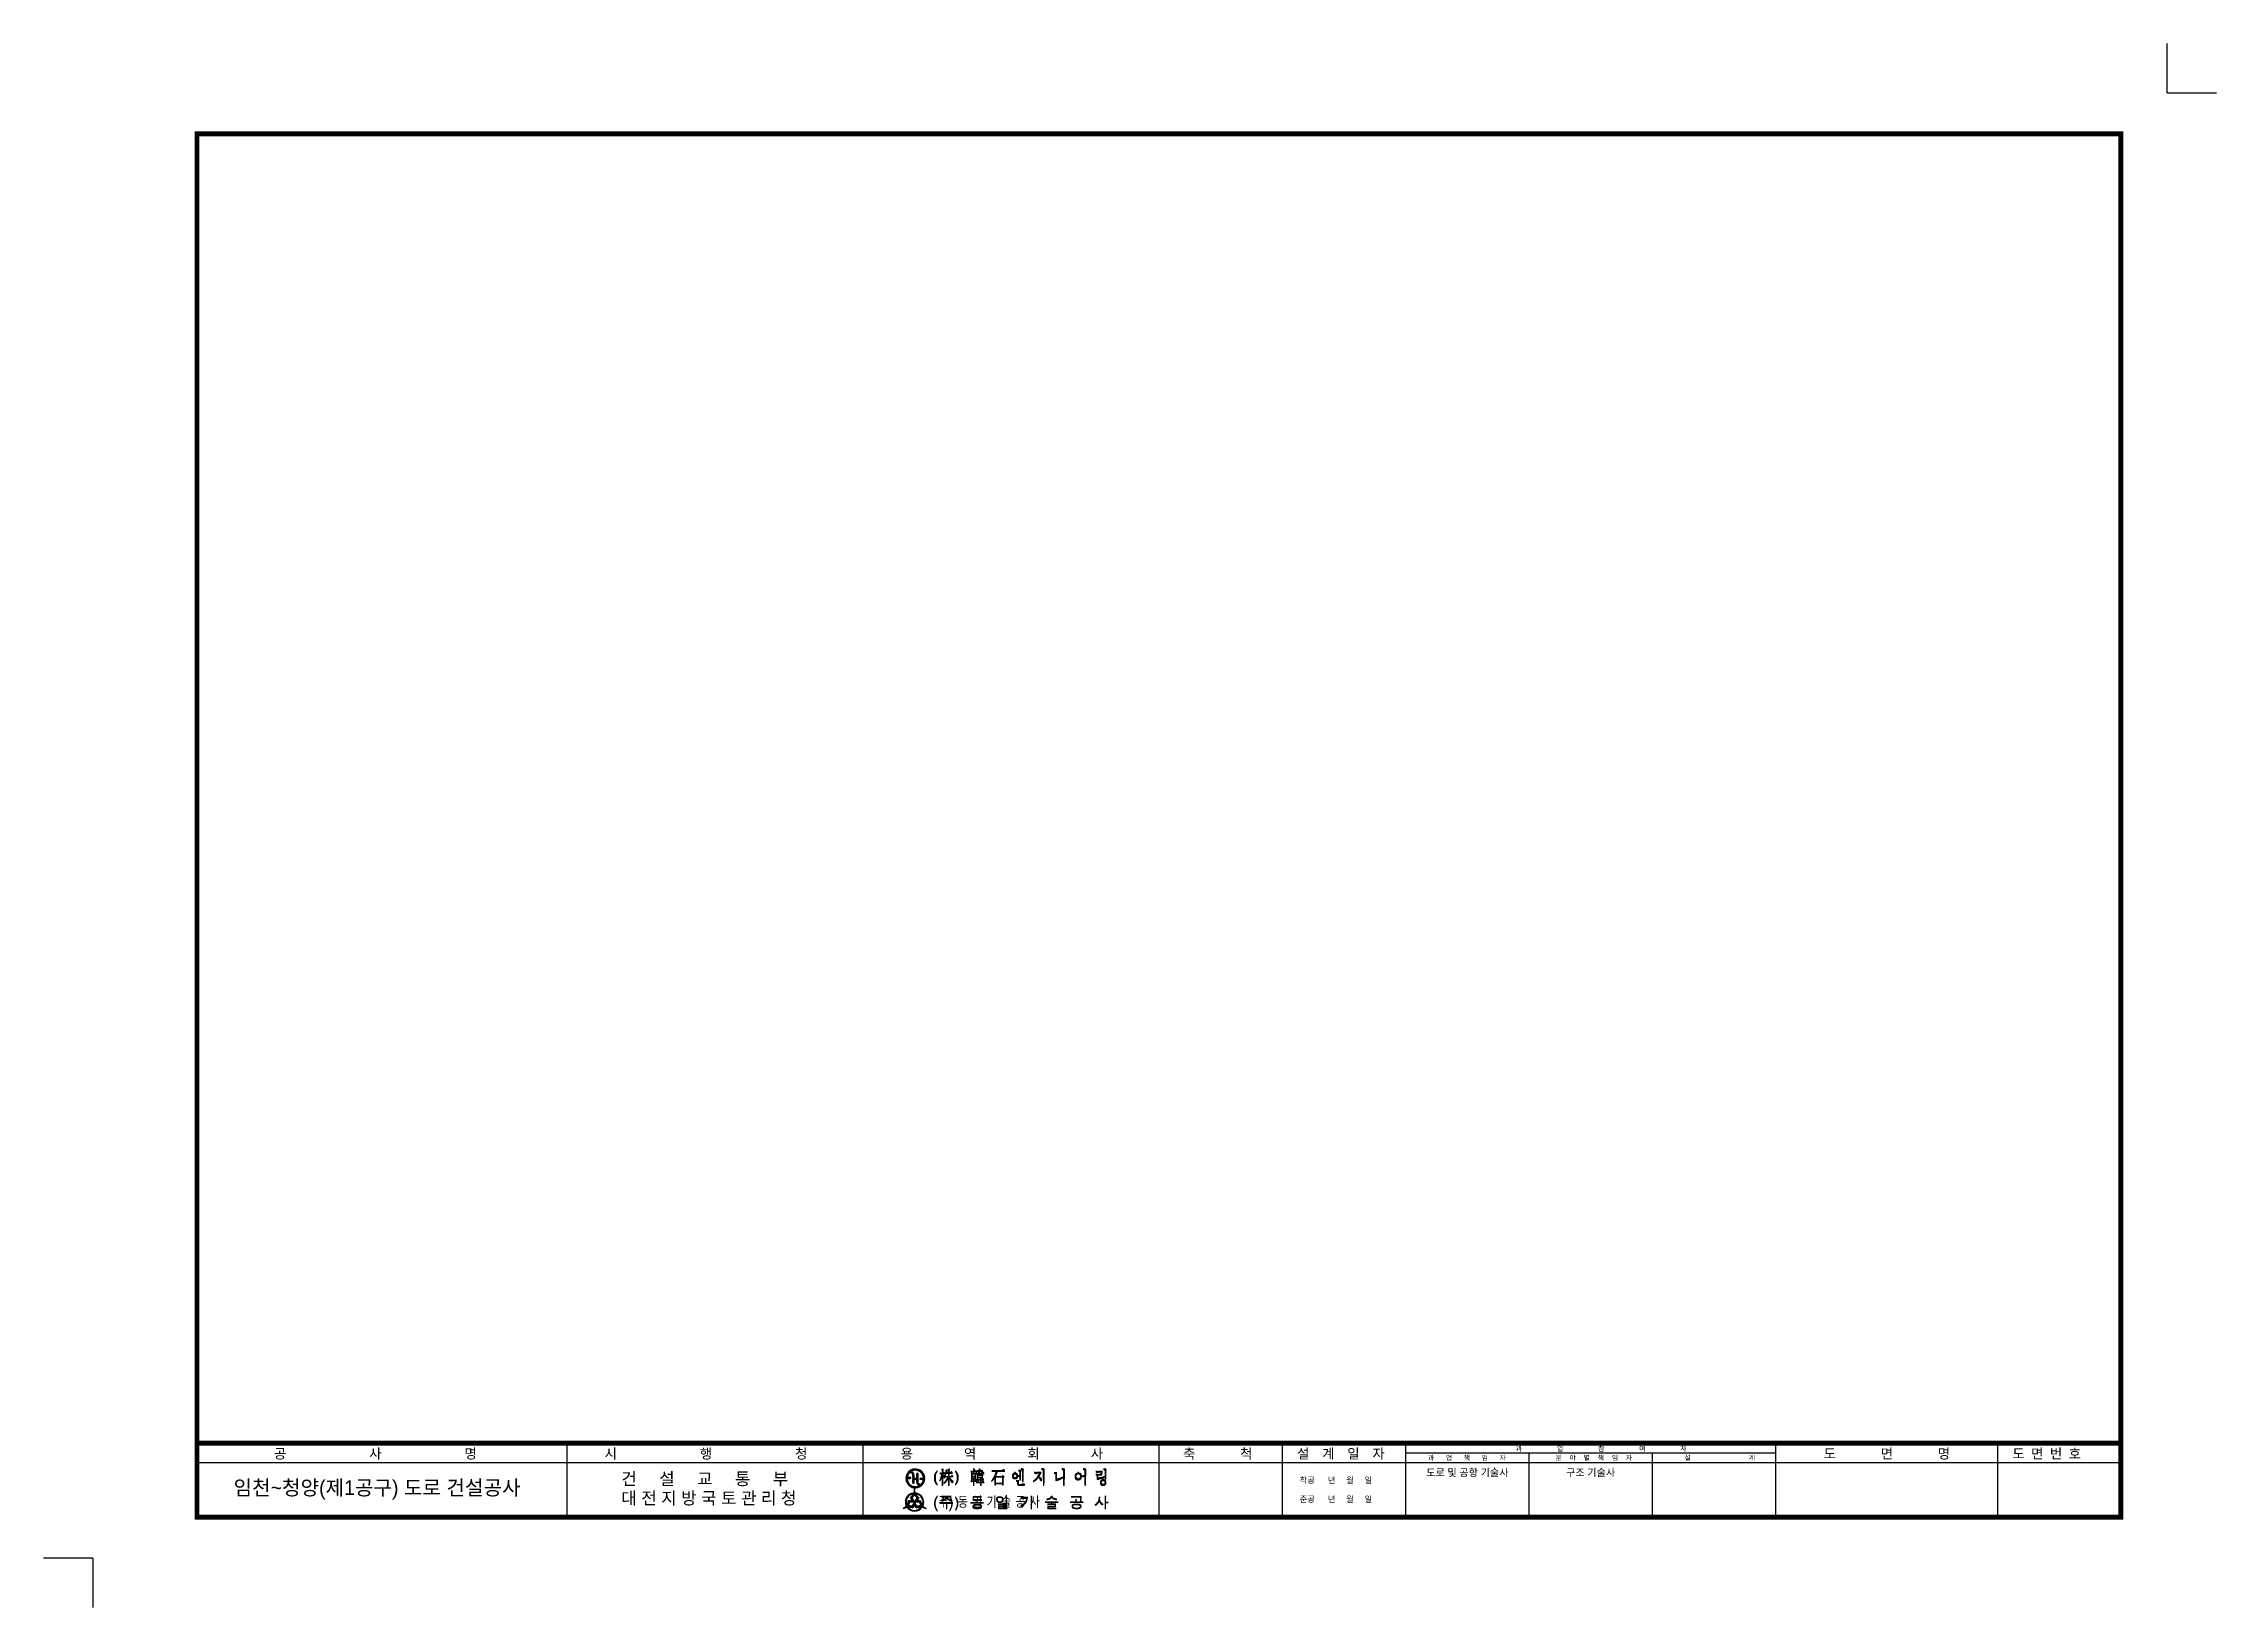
# Model space of a CAD drawing. Extents: x -20 to 861, y -20 to 614.
import ezdxf
from ezdxf.enums import TextEntityAlignment as Align

# ---------------------------------------------------------------- set-up
doc = ezdxf.new("R2010")
doc.units = 0
doc.header["$LTSCALE"] = 10
doc.header["$MEASUREMENT"] = 0
doc.layers.get('0').update_dxf_attribs({"linetype": 'CONTINUOUS'})
for name, color, linetype in [('2', 2, 'CONTINUOUS'), ('STR', 3, 'CONTINUOUS'), ('도각', 7, 'CONTINUOUS')]:
    doc.layers.add(name, color=color, linetype=linetype)
doc.styles.add('GHG1', font='geg1', dxfattribs={"bigfont": 'ghg1'})
doc.styles.add('STYLE1', font='H2HDRM.TTF')
doc.styles.add('STYLE2', font='Dotum.ttf')
doc.styles.add('ZOOMING', font='romanc.shx', dxfattribs={"bigfont": 'whgtxt.shx'})

msp = doc.modelspace()

# ---------------------------------------------------------------- texts
at = {"layer": '2'}
for s, height, style, p in [('건     설     교     통     부', 5, 'STYLE1', (214.25, 29.68)), ('임천~청양(제1공구) 도로 건설공사', 6, 'STYLE1', (57.05, 25.59)), ('대 전 지 방 국 토 관 리 청', 5, 'STYLE1', (214.25, 21.84)), ('착공      년     월     일', 2.4, 'STYLE2', (489.28, 30.45)), ('(주) 동 일 기 술 공 사', 4.68, 'GHG1', (340.72, 20.4)), ('준공      년     월     일', 2.4, 'STYLE2', (489.28, 22.75))]:
    msp.add_text(s, height=height, dxfattribs=dict(at, style=style)).set_placement(p)
at = {"layer": '2', "style": 'STYLE2'}
for s, p in [('도로 및 공항 기술사', (557.25, 33.19)), ('구조 기술사', (607.25, 33.2))]:
    msp.add_text(s, height=3, dxfattribs=at).set_placement(p, align=Align.CENTER)
at = {"layer": '2', "attachment_point": 1, "style": 'ZOOMING'}
for s, insert, char_height in [('\\f돋움체|b0|i0|c129|p49;공             사             명 ', (73.42, 44.37), 4), ('\\f돋움체|b0|i0|c129|p49;시             행             청 ', (207.47, 44.37), 4), ('\\f돋움체|b0|i0|c129|p49;용        역        회        사 ', (327.47, 44.37), 4), ('\\f돋움체|b0|i0|c129|p49;축       척', (442, 44.37), 4), ('\\f돋움체|b0|i0|c129|p49;설  계  일  자', (488.2, 44.37), 4), ('\\f돋움체|b0|i0|c129|p49;과         업         참         여         자', (576.94, 45.43), 2), ('\\f돋움체|b0|i0|c129|p49;도       면       명', (701.71, 44.37), 4), ('\\f돋움체|b0|i0|c129|p49;도 면 번 호', (778.22, 44.37), 4), ('\\f돋움체|b0|i0|c129|p49;과   업   책   임   자', (541.27, 41.7), 2), ('\\f돋움체|b0|i0|c129|p49;분  야  별  책  임  자', (593, 41.7), 2), ('\\f돋움체|b0|i0|c129|p49;설               계', (645.3, 41.7), 2)]:
    msp.add_mtext(s, dxfattribs=dict(at, insert=insert, char_height=char_height))

# ---------------------------------------------------------------- blocks, each defined once
blk = doc.blocks.new('*X0')
at = {"color": 0}
for p, q in [((19.9, -109.1), (19.9, -109.1)), ((20.3, -108.9), (20.4, -108.8)), ((20.7, -108.7), (20.9, -108.5)), ((21.1, -108.5), (21.5, -108.1)), ((21.4, -108.4), (22.3, -107.5)), ((21.7, -108.2), (30.5, -99.4)), ((22, -108.1), (30.4, -99.7)), ((22.3, -108), (30.3, -100)), ((22.6, -107.9), (30.2, -100.3)), ((22.9, -107.8), (30.1, -100.6)), ((23.2, -107.7), (29.9, -100.9)), ((23.4, -107.6), (29.8, -101.2)), ((23.7, -107.5), (29.7, -101.5)), ((23.8, -96.4), (25, -95.2)), ((23.8, -96.6), (25, -95.4)), ((23.8, -96.7), (25, -95.6)), ((23.8, -96.9), (24.9, -95.8)), ((23.8, -97.1), (24.9, -96)), ((23.8, -97.3), (24.9, -96.2)), ((23.8, -97.5), (24.8, -96.4)), ((23.8, -97.7), (24.8, -96.6)), ((23.8, -97.9), (24.8, -96.8)), ((23.8, -98), (24.8, -97)), ((23.8, -98.2), (24.8, -97.2)), ((23.8, -98.4), (24.8, -97.4)), ((23.8, -98.6), (24.8, -97.6)), ((23.8, -98.7), (24.8, -97.7)), ((23.8, -98.9), (24.8, -97.9)), ((23.8, -99.1), (24.8, -98.1)), ((23.8, -99.2), (24.8, -98.3)), ((23.8, -99.4), (24.8, -98.4)), ((23.8, -99.5), (24.8, -98.6)), ((23.9, -95.8), (25.2, -94.5)), ((23.9, -96), (25.1, -94.7)), ((23.9, -96.2), (25.1, -95)), ((23.9, -99.7), (24.8, -98.8)), ((23.9, -99.9), (24.8, -98.9)), ((23.9, -100), (24.8, -99.1)), ((23.9, -100.2), (24.8, -99.3)), ((23.9, -100.3), (24.8, -99.4)), ((23.9, -107.4), (29.5, -101.8)), ((24, -95.1), (25.4, -93.8)), ((24, -95.3), (25.3, -94)), ((24, -95.5), (25.2, -94.3)), ((24, -100.5), (24.9, -99.6)), ((24, -100.6), (24.9, -99.7)), ((24, -100.8), (24.9, -99.9)), ((24.1, -94.7), (25.6, -93.2)), ((24.1, -94.9), (25.5, -93.5)), ((24.1, -100.9), (24.9, -100.1)), ((24.1, -101.1), (24.9, -100.2)), ((24.1, -101.2), (25, -100.4)), ((24.1, -101.4), (25, -100.5)), ((24.2, -94.2), (25.8, -92.7)), ((24.2, -94.5), (25.6, -93)), ((24.2, -101.5), (25, -100.7)), ((24.2, -101.6), (25.1, -100.8)), ((24.2, -107.3), (29.4, -102.2)), ((24.3, -93.7), (26, -92.1)), ((24.3, -94), (25.9, -92.4)), ((24.3, -101.8), (25.1, -101)), ((24.3, -101.9), (25.1, -101.1)), ((24.3, -102.1), (25.1, -101.2)), ((24.4, -93.5), (26.2, -91.8)), ((24.4, -102.2), (25.2, -101.4)), ((24.4, -102.3), (25.2, -101.5)), ((24.4, -102.5), (25.3, -101.7)), ((24.4, -107.3), (29.2, -102.5)), ((24.5, -93.2), (26.3, -91.4)), ((24.5, -102.6), (25.3, -101.8)), ((24.5, -102.7), (25.3, -101.9)), ((24.6, -93), (26.5, -91)), ((24.6, -102.9), (25.4, -102.1)), ((24.6, -103), (25.4, -102.2)), ((24.7, -92.7), (26.7, -90.6)), ((24.7, -103.1), (25.5, -102.4)), ((24.7, -103.3), (25.5, -102.5)), ((24.7, -107.2), (29, -102.9)), ((24.8, -92.4), (27, -90.2)), ((24.8, -103.4), (25.5, -102.6)), ((24.8, -103.5), (25.6, -102.8)), ((24.9, -92.1), (27.4, -89.7)), ((24.9, -103.7), (25.6, -102.9)), ((24.9, -103.8), (25.7, -103)), ((24.9, -107.2), (28.7, -103.3)), ((25, -91.8), (27.9, -89)), ((25, -103.9), (25.7, -103.1)), ((25, -104), (25.8, -103.3)), ((25.1, -104.7), (30.6, -99.2)), ((25.1, -104.2), (25.8, -103.4)), ((25.1, -104.3), (25.9, -103.5)), ((25.1, -107.1), (28.5, -103.8)), ((25.2, -91.5), (32.8, -83.8)), ((25.2, -104.4), (30.7, -98.9)), ((25.3, -91.2), (32.5, -84)), ((25.4, -107.1), (28.2, -104.2)), ((25.5, -90.8), (32.1, -84.2)), ((25.6, -107), (28.2, -104.4)), ((25.7, -90.4), (31.8, -84.4)), ((25.8, -107), (28.4, -104.4)), ((25.9, -90), (31.3, -84.6)), ((26, -106.9), (28.5, -104.4)), ((26.1, -103.3), (30.7, -98.7)), ((26.2, -89.6), (30.9, -84.9)), ((26.2, -106.9), (28.7, -104.4)), ((26.4, -102.8), (30.8, -98.4)), ((26.4, -106.9), (28.9, -104.4)), ((26.6, -89), (30.3, -85.3)), ((26.6, -106.9), (29.1, -104.4)), ((26.7, -102.4), (30.9, -98.2)), ((26.7, -107), (29.3, -104.4)), ((26.7, -107.1), (29.4, -104.4)), ((26.8, -107.2), (29.6, -104.4)), ((26.9, -101.9), (30.9, -97.9)), ((26.9, -107.3), (29.8, -104.4)), ((27, -107.4), (30, -104.4)), ((27, -107.5), (27.8, -106.8)), ((27.1, -88.3), (29.6, -85.8)), ((27.1, -101.6), (33.1, -95.6)), ((27.1, -107.6), (27.8, -106.9)), ((27.2, -107.7), (27.9, -107)), ((27.3, -101.2), (32.9, -95.6)), ((27.3, -107.8), (28, -107.1)), ((27.4, -107.9), (28.1, -107.2)), ((27.4, -108), (28.2, -107.3)), ((27.5, -100.8), (32.7, -95.6)), ((27.5, -108.1), (28.2, -107.4)), ((27.6, -100.5), (32.5, -95.6)), ((27.6, -108.2), (28.3, -107.4)), ((27.7, -108.3), (28.4, -107.5)), ((27.8, -100.2), (32.4, -95.6)), ((27.8, -106.7), (30.1, -104.4)), ((27.8, -108.3), (28.5, -107.6)), ((27.9, -99.9), (32.2, -95.6)), ((27.9, -108.4), (28.6, -107.7)), ((27.9, -108.5), (28.6, -107.8)), ((28, -99.6), (32, -95.6)), ((28, -106.7), (30.3, -104.4)), ((28, -108.6), (28.7, -107.9)), ((28.1, -99.3), (31.8, -95.6)), ((28.1, -108.7), (28.8, -108)), ((28.2, -99), (31.7, -95.6)), ((28.2, -106.7), (30.5, -104.4)), ((28.2, -108.8), (28.9, -108.1)), ((28.3, -98.8), (31.5, -95.6)), ((28.3, -108.9), (29, -108.2)), ((28.4, -98.5), (31.3, -95.6)), ((28.4, -106.7), (30.6, -104.4)), ((28.4, -109), (29.1, -108.3)), ((28.5, -98.2), (31.2, -95.6)), ((28.5, -109.1), (29.2, -108.4)), ((28.6, -98), (31, -95.6)), ((28.6, -106.6), (30.8, -104.4)), ((28.6, -109.2), (29.3, -108.4)), ((28.6, -109.2), (29.4, -108.5)), ((28.7, -97.7), (30.8, -95.6)), ((28.7, -97.5), (30.6, -95.6)), ((28.7, -109.3), (29.4, -108.6)), ((28.8, -97.3), (30.5, -95.6)), ((28.8, -97), (30.3, -95.6)), ((28.8, -106.6), (31, -104.4)), ((28.8, -109.4), (29.5, -108.7)), ((28.9, -96.8), (30.1, -95.6)), ((28.9, -96.6), (29.9, -95.6)), ((28.9, -109.5), (29.6, -108.8)), ((29, -96.3), (29.8, -95.6)), ((29, -96.1), (29.6, -95.6)), ((29, -106.6), (31.1, -104.5)), ((29, -109.6), (29.7, -108.9)), ((29.1, -95.7), (29.3, -95.6)), ((29.1, -95.9), (29.4, -95.6)), ((29.1, -106.6), (31.3, -104.5)), ((29.1, -109.7), (29.8, -108.9)), ((29.2, -109.7), (29.9, -109)), ((29.3, -106.6), (31.5, -104.5)), ((29.3, -109.8), (30, -109.1)), ((29.4, -109.9), (30.1, -109.2)), ((29.5, -106.6), (31.6, -104.5)), ((29.5, -110), (30.2, -109.3)), ((29.6, -110.1), (30.3, -109.3)), ((29.7, -106.6), (31.8, -104.5)), ((29.7, -110.1), (30.4, -109.4)), ((29.8, -106.6), (31.9, -104.5)), ((29.8, -110.2), (30.5, -109.5)), ((29.9, -110.3), (30.6, -109.6)), ((30, -106.6), (32.1, -104.6)), ((30, -110.4), (30.7, -109.7)), ((30.1, -110.4), (30.8, -109.7)), ((30.2, -106.6), (32.2, -104.6)), ((30.2, -110.5), (30.9, -109.8)), ((30.3, -86.6), (33.1, -83.7)), ((30.3, -106.7), (32.4, -104.6)), ((30.3, -110.6), (31, -109.9)), ((30.4, -110.7), (31.1, -109.9)), ((30.5, -106.7), (32.6, -104.6)), ((30.5, -110.7), (31.2, -110)), ((30.6, -110.8), (31.3, -110.1)), ((30.7, -106.7), (32.7, -104.6)), ((30.7, -110.9), (31.4, -110.2)), ((30.8, -106.7), (32.9, -104.7)), ((30.8, -110.9), (31.6, -110.2)), ((30.9, -111), (31.7, -110.3)), ((31, -86.1), (33.4, -83.6)), ((31, -97.8), (33.2, -95.6)), ((31, -106.7), (33, -104.7)), ((31, -111.1), (31.8, -110.4)), ((31.2, -97.8), (33.4, -95.6)), ((31.2, -106.7), (33.2, -104.7)), ((31.2, -111.2), (31.9, -110.4)), ((31.3, -106.7), (33.3, -104.8)), ((31.3, -111.2), (32, -110.5)), ((31.4, -97.9), (33.6, -95.7)), ((31.4, -111.3), (32.1, -110.6)), ((31.5, -85.7), (33.7, -83.5)), ((31.5, -97.9), (33.7, -95.7)), ((31.5, -106.8), (33.5, -104.8)), ((31.5, -111.4), (32.2, -110.6)), ((31.6, -106.8), (33.6, -104.8)), ((31.6, -111.4), (32.3, -110.7)), ((31.7, -97.9), (33.9, -95.7)), ((31.7, -111.5), (32.4, -110.7)), ((31.8, -106.8), (33.8, -104.8)), ((31.8, -111.5), (32.6, -110.8)), ((31.9, -97.9), (34.1, -95.7)), ((32, -85.4), (34, -83.4)), ((32, -106.8), (33.9, -104.9)), ((32.1, -90.4), (32.2, -90.3)), ((32.1, -97.9), (34.3, -95.7)), ((32.1, -106.8), (34, -104.9)), ((32.2, -90.5), (40.5, -82.2)), ((32.2, -97.9), (34.4, -95.7)), ((32.3, -90.6), (40.5, -82.3)), ((32.3, -90.7), (40.6, -82.4)), ((32.3, -106.9), (34.2, -104.9)), ((32.4, -90.8), (40.7, -82.5)), ((32.4, -85.2), (34.3, -83.3)), ((32.4, -97.9), (34.6, -95.7)), ((32.4, -106.9), (34.3, -105)), ((32.5, -91), (41, -82.5)), ((32.5, -90.9), (40.9, -82.5)), ((32.6, -91.1), (41.2, -82.6)), ((32.6, -97.9), (34.8, -95.7)), ((32.6, -106.9), (34.5, -105)), ((32.7, -91.4), (41.5, -82.6)), ((32.7, -91.3), (41.3, -82.6)), ((32.7, -85), (34.6, -83.2)), ((32.7, -106.9), (34.6, -105)), ((32.8, -91.5), (39.3, -85)), ((32.8, -97.9), (35, -95.7)), ((32.9, -91.6), (39.1, -85.4)), ((32.9, -91.7), (38.9, -85.8)), ((32.9, -97.9), (35.1, -95.7)), ((32.9, -107), (34.8, -105.1)), ((33, -91.8), (38.6, -86.2)), ((33, -107), (34.9, -105.1)), ((33.1, -84.8), (34.8, -83.1)), ((33.1, -91.9), (38.4, -86.6)), ((33.1, -92), (38.1, -87.1)), ((33.1, -97.9), (35.3, -95.7)), ((33.2, -92.1), (37.7, -87.6)), ((33.2, -107), (35, -105.1)), ((33.3, -92.2), (37.3, -88.2)), ((33.3, -92.4), (36.6, -89.1)), ((33.3, -97.9), (37, -94.1)), ((33.3, -107), (35.2, -105.2)), ((33.4, -84.7), (35.1, -83)), ((33.4, -92.5), (35, -90.8)), ((33.4, -97.9), (37.1, -94.2)), ((33.5, -92.6), (35.1, -90.9)), ((33.5, -92.7), (35.2, -91)), ((33.5, -107.1), (40.5, -100)), ((33.6, -92.8), (35.2, -91.2)), ((33.6, -97.9), (37.2, -94.3)), ((33.6, -107.1), (40.6, -100.1)), ((33.7, -84.6), (35.3, -83)), ((33.7, -92.9), (35.3, -91.3)), ((33.7, -93), (35.4, -91.4)), ((33.7, -107.1), (40.6, -100.3)), ((33.8, -93.1), (35.4, -91.5)), ((33.8, -97.9), (37.2, -94.5)), ((33.9, -93.2), (35.5, -91.6)), ((33.9, -93.3), (35.6, -91.7)), ((33.9, -107.2), (40.7, -100.4)), ((34, -84.4), (35.5, -82.9)), ((34, -93.5), (35.6, -91.8)), ((34, -97.9), (37.3, -94.6)), ((34, -107.2), (40.8, -100.5)), ((34.1, -93.6), (35.7, -91.9)), ((34.1, -93.7), (35.8, -92)), ((34.1, -97.9), (37.4, -94.7)), ((34.2, -93.8), (35.8, -92.1)), ((34.2, -107.2), (40.8, -100.6)), ((34.3, -84.3), (35.8, -82.8)), ((34.3, -93.9), (35.9, -92.3)), ((34.3, -94), (36, -92.4)), ((34.3, -97.9), (37.4, -94.8)), ((34.3, -107.3), (40.9, -100.7)), ((34.4, -94.1), (36, -92.5)), ((34.5, -94.2), (36.1, -92.6)), ((34.5, -94.3), (36.2, -92.7)), ((34.5, -97.9), (37.5, -94.9)), ((34.5, -107.3), (39.2, -102.6)), ((34.6, -84.2), (36, -82.8)), ((34.6, -94.4), (36.2, -92.8)), ((34.6, -107.4), (39, -103)), ((34.7, -94.6), (36.3, -92.9)), ((34.7, -94.7), (36.4, -93)), ((34.7, -97.9), (37.6, -95)), ((34.7, -107.4), (38.8, -103.4)), ((34.8, -84.1), (36.2, -82.7)), ((34.8, -94.8), (36.4, -93.1)), ((34.8, -97.9), (37.6, -95.1)), ((34.9, -94.9), (36.5, -93.2)), ((34.9, -95), (36.6, -93.4)), ((34.9, -107.4), (38.6, -103.8)), ((35, -87.6), (40.4, -82.1)), ((35, -95.1), (36.6, -93.5)), ((35, -97.9), (37.7, -95.2)), ((35, -107.5), (38.3, -104.1)), ((35.1, -84.1), (36.4, -82.7)), ((35.1, -95.2), (36.7, -93.6)), ((35.1, -95.3), (36.8, -93.7)), ((35.1, -107.5), (38.1, -104.5)), ((35.2, -95.4), (36.8, -93.8)), ((35.2, -97.9), (37.8, -95.3)), ((35.2, -105.1), (40.4, -99.9)), ((35.3, -84), (36.7, -82.7)), ((35.3, -95.5), (36.9, -93.9)), ((35.3, -95.7), (37, -94)), ((35.3, -97.9), (37.8, -95.4)), ((35.3, -107.6), (37.9, -104.9)), ((35.4, -107.6), (37.7, -105.3)), ((35.5, -98), (37.9, -95.6)), ((35.5, -104.7), (40.4, -99.8)), ((35.5, -107.7), (37.5, -105.7)), ((35.6, -86.8), (40.4, -81.9)), ((35.6, -83.9), (36.9, -82.6)), ((35.7, -98), (38, -95.7)), ((35.7, -104.3), (40.3, -99.7)), ((35.7, -107.7), (37.3, -106.1)), ((35.8, -83.9), (37.1, -82.6)), ((35.8, -107.7), (37.1, -106.5)), ((35.9, -98), (38, -95.8)), ((35.9, -103.9), (40.3, -99.6)), ((35.9, -107.8), (36.9, -106.9)), ((36, -86.2), (40.4, -81.8)), ((36, -83.8), (37.3, -82.6)), ((36, -98), (38.1, -95.9)), ((36.1, -103.6), (40.2, -99.5)), ((36.1, -107.8), (36.6, -107.3)), ((36.2, -98), (38.2, -96)), ((36.2, -107.9), (36.4, -107.6)), ((36.3, -85.7), (40.3, -81.7)), ((36.3, -83.8), (37.5, -82.5)), ((36.3, -103.2), (40.1, -99.3)), ((36.4, -98), (38.3, -96.1)), ((36.5, -83.7), (37.7, -82.5)), ((36.5, -102.8), (40.1, -99.2)), ((36.6, -85.2), (40.3, -81.5)), ((36.6, -98), (38.3, -96.2)), ((36.7, -83.7), (37.9, -82.5)), ((36.7, -98), (38.4, -96.3)), ((36.7, -102.4), (40, -99.1)), ((36.8, -84.8), (40.2, -81.4)), ((36.9, -83.6), (40, -80.6)), ((36.9, -98), (38.5, -96.4)), ((36.9, -102), (39.9, -99)), ((37, -84.4), (40.2, -81.3)), ((37.1, -83.6), (40, -80.7)), ((37.1, -98), (38.5, -96.5)), ((37.2, -84), (40.1, -81.1)), ((37.2, -98), (38.6, -96.6)), ((37.2, -101.6), (39.9, -98.9)), ((37.3, -83.6), (40, -80.9)), ((37.4, -83.7), (40.1, -81)), ((37.4, -98), (38.7, -96.8)), ((37.4, -101.2), (39.8, -98.8)), ((37.6, -98), (38.7, -96.9)), ((37.6, -100.8), (39.8, -98.7)), ((37.8, -98), (38.8, -97)), ((37.8, -100.4), (39.7, -98.5)), ((37.9, -82.4), (39.9, -80.5)), ((37.9, -98), (38.9, -97.1)), ((38, -100.1), (39.6, -98.4)), ((38.1, -82.2), (39.9, -80.3)), ((38.1, -98), (38.9, -97.2)), ((38.2, -81.6), (39.8, -80)), ((38.2, -81.9), (39.9, -80.2)), ((38.2, -99.7), (39.6, -98.3)), ((38.3, -81.3), (39.8, -79.9)), ((38.3, -98), (39, -97.3)), ((38.4, -81.1), (39.8, -79.7)), ((38.4, -99.3), (39.5, -98.2)), ((38.5, -80.8), (39.7, -79.6)), ((38.5, -98), (39.1, -97.4)), ((38.6, -80.3), (39.7, -79.3)), ((38.6, -80.6), (39.7, -79.5)), ((38.6, -98), (39.1, -97.5)), ((38.6, -98.9), (39.4, -98.1)), ((38.7, -79.9), (39.6, -79)), ((38.7, -80.1), (39.6, -79.2)), ((38.8, -79.6), (39.6, -78.9)), ((38.8, -98), (39.2, -97.6)), ((38.9, -79), (39.5, -78.4)), ((38.9, -79.2), (39.5, -78.6)), ((38.9, -79.4), (39.5, -78.7)), ((38.9, -98.5), (45.5, -91.8)), ((39, -78.3), (39.4, -77.9)), ((39, -78.5), (39.5, -78.1)), ((39, -78.8), (39.5, -78.3)), ((39, -98), (39.3, -97.7)), ((39.1, -77.7), (39.4, -77.5)), ((39.1, -77.9), (39.4, -77.6)), ((39.1, -78.1), (39.4, -77.8)), ((39.1, -98.1), (45.8, -91.4)), ((39.2, -76.4), (39.3, -76.3)), ((39.2, -76.6), (39.3, -76.5)), ((39.2, -76.7), (39.3, -76.7)), ((39.2, -76.9), (39.3, -76.8)), ((39.2, -77.1), (39.3, -77)), ((39.2, -77.3), (39.3, -77.2)), ((39.2, -77.5), (39.4, -77.3)), ((39.3, -75.6), (39.3, -75.6)), ((39.3, -75.8), (39.3, -75.8)), ((39.3, -76), (39.3, -76)), ((39.3, -76.2), (39.3, -76.2)), ((39.3, -85), (41.6, -82.6)), ((39.3, -85.1), (41.8, -82.7)), ((39.3, -97.7), (46.1, -90.9)), ((39.3, -102.5), (40.9, -100.8)), ((39.4, -85.2), (41.9, -82.7)), ((39.4, -85.4), (41.1, -83.7)), ((39.4, -102.6), (41, -100.9)), ((39.4, -102.7), (41.1, -101.1)), ((39.5, -85.5), (41.2, -83.8)), ((39.5, -98), (45.2, -92.3)), ((39.5, -102.8), (41.1, -101.2)), ((39.5, -102.9), (41.2, -101.3)), ((39.6, -85.6), (41.2, -83.9)), ((39.6, -85.7), (41.3, -84)), ((39.6, -97.2), (46.3, -90.5)), ((39.6, -103.1), (41.3, -101.4)), ((39.7, -85.8), (41.4, -84.2)), ((39.7, -98), (45, -92.7)), ((39.7, -103.2), (41.3, -101.5)), ((39.7, -103.3), (41.4, -101.6)), ((39.8, -85.9), (41.4, -84.3)), ((39.8, -86), (41.5, -84.4)), ((39.8, -103.4), (41.4, -101.7)), ((39.9, -86.2), (41.5, -84.5)), ((39.9, -96.8), (46.3, -90.3)), ((39.9, -98), (44.7, -93.2)), ((39.9, -103.5), (41.5, -101.9)), ((39.9, -103.6), (41.6, -102)), ((40, -86.3), (41.6, -84.6)), ((40, -86.4), (41.7, -84.7)), ((40, -98), (44.4, -93.7)), ((40, -103.7), (41.6, -102.1)), ((40, -103.9), (41.7, -102.2)), ((40.1, -86.5), (41.7, -84.8)), ((40.1, -96.3), (46.2, -90.2)), ((40.1, -104), (41.8, -102.3)), ((40.2, -86.6), (41.8, -85)), ((40.2, -86.7), (41.9, -85.1)), ((40.2, -98), (44.1, -94.1)), ((40.2, -104.1), (41.8, -102.4)), ((40.2, -104.2), (41.9, -102.5)), ((40.3, -86.8), (41.9, -85.2)), ((40.3, -104.3), (41.9, -102.7)), ((40.3, -104.4), (42, -102.8)), ((40.4, -86.9), (42, -85.3)), ((40.4, -87), (42.1, -85.4)), ((40.4, -95.9), (46.1, -90.1)), ((40.4, -98), (43.9, -94.6)), ((40.4, -104.5), (42.1, -102.9)), ((40.5, -87.1), (42.1, -85.5)), ((40.5, -104.7), (42.1, -103)), ((40.5, -104.8), (42.2, -103.1)), ((40.6, -87.2), (42.2, -85.6)), ((40.6, -87.4), (42.3, -85.7)), ((40.6, -98), (43.6, -95)), ((40.6, -104.9), (42.3, -103.2)), ((40.7, -87.5), (42.3, -85.8)), ((40.7, -95.4), (46.1, -90.1)), ((40.7, -105), (42.3, -103.3)), ((40.7, -105.1), (42.4, -103.5)), ((40.8, -87.6), (42.4, -85.9)), ((40.8, -87.7), (42.5, -86)), ((40.8, -98), (43.3, -95.5)), ((40.8, -105.2), (42.4, -103.6)), ((40.8, -105.3), (42.5, -103.7)), ((40.9, -87.8), (42.5, -86.2)), ((40.9, -98), (43.3, -95.7)), ((40.9, -105.5), (42.6, -103.8)), ((41, -87.9), (42.6, -86.3)), ((41, -95), (46, -90)), ((41, -105.6), (42.6, -103.9)), ((41, -105.7), (42.7, -104)), ((41.1, -88), (42.7, -86.4)), ((41.1, -88.1), (42.8, -86.5)), ((41.1, -98), (43.4, -95.7)), ((41.1, -105.8), (42.8, -104.1)), ((41.2, -83.6), (42.1, -82.7)), ((41.2, -88.2), (42.8, -86.6)), ((41.2, -94.5), (45.9, -89.9)), ((41.2, -105.9), (42.8, -104.3)), ((41.2, -106), (42.9, -104.4)), ((41.3, -88.3), (42.9, -86.7)), ((41.3, -98), (43.6, -95.7)), ((41.3, -106.1), (42.9, -104.5)), ((41.3, -106.3), (43, -104.6)), ((41.4, -83.6), (42.2, -82.7)), ((41.4, -88.4), (43, -86.8)), ((41.4, -88.5), (43.1, -86.9)), ((41.4, -106.4), (43.1, -104.7)), ((41.5, -83.6), (42.4, -82.8)), ((41.5, -88.6), (43.1, -87)), ((41.5, -94.1), (45.8, -89.8)), ((41.5, -98), (43.8, -95.7)), ((41.5, -106.5), (43.1, -104.8)), ((41.5, -106.6), (43.2, -104.9)), ((41.6, -88.7), (43.2, -87.1)), ((41.6, -106.7), (43.3, -105.1)), ((41.7, -83.6), (42.5, -82.8)), ((41.7, -88.8), (43.3, -87.2)), ((41.7, -98), (44, -95.7)), ((41.7, -106.9), (43.5, -105.1)), ((41.7, -106.8), (43.3, -105.2)), ((41.8, -83.7), (42.7, -82.8)), ((41.8, -88.9), (43.4, -87.3)), ((41.8, -89), (43.4, -87.4)), ((41.8, -93.6), (45.7, -89.7)), ((41.8, -107.2), (44, -105)), ((41.8, -107.1), (43.8, -105.1)), ((41.9, -89.1), (43.5, -87.5)), ((41.9, -98), (44.2, -95.7)), ((41.9, -107.3), (44.2, -105)), ((42, -83.7), (42.8, -82.9)), ((42, -89.2), (43.6, -87.6)), ((42, -98), (44.3, -95.7)), ((42, -107.4), (44.5, -104.9)), ((42, -107.5), (44.7, -104.9)), ((42.1, -83.7), (43, -82.9)), ((42.1, -89.3), (43.7, -87.7)), ((42.1, -93.2), (45.6, -89.7)), ((42.1, -107.6), (44.9, -104.8)), ((42.2, -89.4), (43.8, -87.8)), ((42.2, -89.5), (43.8, -87.9)), ((42.2, -98), (44.5, -95.7)), ((42.2, -107.9), (45.4, -104.7)), ((42.2, -107.7), (45.1, -104.8)), ((42.3, -83.8), (43.1, -82.9)), ((42.3, -89.6), (43.9, -88)), ((42.4, -83.8), (43.3, -83)), ((42.4, -89.6), (44, -88.1)), ((42.4, -92.7), (45.5, -89.6)), ((42.4, -98), (44.7, -95.7)), ((42.4, -107.9), (45.6, -104.7)), ((42.5, -89.7), (44.1, -88.1)), ((42.6, -83.8), (43.4, -83)), ((42.6, -89.8), (44.2, -88.2)), ((42.6, -92.3), (45.4, -89.5)), ((42.6, -98), (44.9, -95.7)), ((42.7, -83.9), (43.5, -83)), ((42.7, -89.9), (44.3, -88.3)), ((42.7, -90), (44.3, -88.4)), ((42.7, -107.8), (45.8, -104.7)), ((42.8, -90.1), (44.4, -88.5)), ((42.8, -98), (45.1, -95.7)), ((42.9, -83.9), (43.7, -83.1)), ((42.9, -90.2), (44.5, -88.6)), ((42.9, -91.8), (45.3, -89.4)), ((42.9, -98), (45.2, -95.6)), ((42.9, -107.7), (46, -104.6)), ((43, -83.9), (43.8, -83.1)), ((43, -90.3), (44.6, -88.7)), ((43.1, -84), (43.9, -83.2)), ((43.1, -90.4), (44.7, -88.8)), ((43.1, -97.9), (45.4, -95.6)), ((43.2, -90.5), (44.8, -88.9)), ((43.2, -91.3), (45.2, -89.3)), ((43.2, -107.6), (46.2, -104.6)), ((43.3, -84), (44.1, -83.2)), ((43.3, -90.6), (44.9, -89)), ((43.3, -97.9), (45.6, -95.6)), ((43.4, -84.1), (44.2, -83.3)), ((43.4, -90.6), (44.9, -89.1)), ((43.4, -90.7), (45, -89.1)), ((43.5, -84.1), (44.3, -83.3)), ((43.5, -90.9), (45.1, -89.2)), ((43.5, -97.9), (45.8, -95.6)), ((43.5, -107.5), (46.4, -104.6)), ((43.7, -84.1), (44.5, -83.3)), ((43.7, -97.9), (46, -95.6)), ((43.7, -107.4), (46.6, -104.5)), ((43.8, -84.2), (44.6, -83.4)), ((43.8, -97.9), (46.1, -95.6)), ((43.9, -84.2), (44.7, -83.4)), ((44, -97.9), (46.3, -95.6)), ((44, -107.4), (46.8, -104.5)), ((44.1, -84.3), (44.9, -83.5)), ((44.1, -112.7), (46, -110.8)), ((44.2, -84.3), (45, -83.5)), ((44.2, -97.9), (46.5, -95.6)), ((44.2, -107.3), (47, -104.5)), ((44.3, -84.4), (45.1, -83.6)), ((44.4, -97.9), (46.7, -95.6)), ((44.4, -107.2), (47.2, -104.5)), ((44.4, -112.6), (46.4, -110.6)), ((44.5, -84.4), (45.2, -83.6)), ((44.6, -84.5), (45.4, -83.7)), ((44.6, -97.9), (46.9, -95.6)), ((44.7, -84.5), (45.5, -83.7)), ((44.7, -97.9), (47.1, -95.6)), ((44.7, -107.2), (47.4, -104.5)), ((44.7, -112.5), (46.8, -110.3)), ((44.8, -84.6), (45.6, -83.8)), ((44.9, -97.9), (47.2, -95.6)), ((44.9, -107.1), (47.6, -104.4)), ((45, -84.6), (45.7, -83.9)), ((45, -112.4), (47.3, -110)), ((45.1, -84.7), (45.8, -83.9)), ((45.1, -97.9), (47.4, -95.6)), ((45.1, -107.1), (47.8, -104.4)), ((45.2, -84.7), (46, -84)), ((45.3, -84.8), (46.1, -84)), ((45.3, -97.9), (47.6, -95.6)), ((45.3, -112.2), (47.9, -109.6)), ((45.4, -107), (48, -104.4)), ((45.5, -84.8), (46.2, -84.1)), ((45.5, -97.9), (47.8, -95.6)), ((45.6, -84.9), (46.3, -84.1)), ((45.6, -107), (48.2, -104.4)), ((45.6, -112.1), (48.9, -108.8)), ((45.7, -84.9), (46.4, -84.2)), ((45.7, -97.9), (48, -95.6)), ((45.8, -85), (46.6, -84.3)), ((45.8, -97.9), (48.1, -95.6)), ((45.8, -106.9), (48.3, -104.4)), ((45.9, -85.1), (46.7, -84.3)), ((45.9, -111.9), (53.3, -104.5)), ((46, -85.1), (46.8, -84.4)), ((46, -97.9), (48.3, -95.6)), ((46, -106.9), (48.5, -104.4)), ((46.2, -85.2), (46.9, -84.5)), ((46.2, -97.9), (48.5, -95.6)), ((46.2, -106.9), (48.7, -104.4)), ((46.3, -85.3), (47, -84.5)), ((46.3, -111.8), (53.4, -104.6)), ((46.4, -85.3), (47.1, -84.6)), ((46.4, -97.9), (48.7, -95.6)), ((46.4, -106.8), (48.9, -104.4)), ((46.5, -85.4), (47.2, -84.6)), ((46.6, -85.4), (47.3, -84.7)), ((46.6, -97.9), (48.9, -95.6)), ((46.6, -106.8), (49.1, -104.4)), ((46.6, -111.6), (53.5, -104.7)), ((46.7, -85.5), (47.4, -84.8)), ((46.7, -97.9), (49, -95.6)), ((46.8, -85.6), (47.6, -84.8)), ((46.8, -106.8), (49.2, -104.4)), ((46.9, -85.6), (47.7, -84.9)), ((46.9, -97.9), (49.2, -95.6)), ((47, -85.7), (47.8, -85)), ((47, -106.8), (49.4, -104.4)), ((47, -111.4), (53.6, -104.8)), ((47.1, -97.9), (49.4, -95.6)), ((47.2, -85.8), (47.9, -85.1)), ((47.2, -106.7), (49.6, -104.4)), ((47.3, -85.9), (48, -85.1)), ((47.3, -97.8), (49.4, -95.7)), ((47.4, -85.9), (48.1, -85.2)), ((47.4, -106.7), (49.8, -104.4)), ((47.5, -86), (48.2, -85.3)), ((47.5, -97.8), (49.5, -95.9)), ((47.5, -111.1), (53.7, -104.9)), ((47.6, -86.1), (48.3, -85.3)), ((47.6, -97.9), (49.5, -96)), ((47.6, -98), (49.5, -96.2)), ((47.6, -106.7), (49.9, -104.4)), ((47.7, -86.1), (48.4, -85.4)), ((47.7, -98.2), (49.5, -96.3)), ((47.7, -98.3), (49.6, -96.5)), ((47.7, -98.5), (49.6, -96.6)), ((47.8, -86.2), (48.5, -85.5)), ((47.8, -98.6), (49.6, -96.7)), ((47.8, -98.7), (49.7, -96.9)), ((47.8, -106.7), (50.1, -104.4)), ((47.9, -86.3), (48.6, -85.6)), ((47.9, -98.9), (49.7, -97)), ((47.9, -99), (49.7, -97.2)), ((47.9, -99.1), (49.8, -97.3)), ((48, -86.4), (48.7, -85.6)), ((48, -99.3), (49.8, -97.5)), ((48, -99.4), (49.8, -97.6)), ((48, -106.7), (50.3, -104.4)), ((48, -110.8), (53.7, -105)), ((48.1, -86.4), (48.8, -85.7)), ((48.1, -99.5), (49.9, -97.7)), ((48.1, -99.7), (49.9, -97.9)), ((48.2, -86.5), (48.9, -85.8)), ((48.2, -99.8), (50, -98)), ((48.2, -99.9), (50, -98.1)), ((48.2, -106.7), (50.4, -104.4)), ((48.3, -86.6), (49, -85.9)), ((48.3, -100.1), (50, -98.3)), ((48.3, -100.2), (50.1, -98.4)), ((48.4, -86.7), (49.1, -86)), ((48.4, -100.3), (50.1, -98.5)), ((48.4, -100.4), (50.2, -98.7)), ((48.4, -106.6), (52.2, -102.9)), ((48.5, -86.8), (49.2, -86)), ((48.5, -100.6), (50.2, -98.8)), ((48.5, -100.7), (50.3, -98.9)), ((48.6, -86.8), (49.3, -86.1)), ((48.6, -100.8), (50.3, -99.1)), ((48.6, -100.9), (50.3, -99.2)), ((48.6, -106.6), (52.2, -103)), ((48.6, -110.3), (51.6, -107.3)), ((48.7, -86.9), (49.4, -86.2)), ((48.7, -101.1), (50.4, -99.3)), ((48.7, -101.2), (50.4, -99.5)), ((48.8, -87), (49.5, -86.3)), ((48.8, -101.3), (50.5, -99.6)), ((48.8, -101.4), (50.5, -99.7)), ((48.8, -106.6), (52.3, -103.1)), ((48.9, -87.1), (49.6, -86.4)), ((48.9, -101.6), (50.6, -99.8)), ((48.9, -101.7), (50.6, -100)), ((48.9, -106.6), (52.4, -103.2)), ((49, -87.2), (49.7, -86.5)), ((49, -101.8), (50.7, -100.1)), ((49.1, -87.2), (49.8, -86.5)), ((49.1, -87.3), (49.8, -86.6)), ((49.1, -101.9), (50.8, -100.2)), ((49.1, -102), (50.8, -100.3)), ((49.1, -106.6), (52.4, -103.3)), ((49.2, -87.4), (49.9, -86.7)), ((49.2, -102.1), (50.9, -100.5)), ((49.2, -102.3), (50.9, -100.6)), ((49.3, -87.5), (50, -86.8)), ((49.3, -102.4), (51, -100.7)), ((49.3, -102.5), (51, -100.8)), ((49.3, -106.6), (52.5, -103.4)), ((49.4, -87.6), (50.1, -86.9)), ((49.4, -102.6), (51.1, -100.9)), ((49.5, -87.7), (50.2, -87)), ((49.5, -102.7), (51.1, -101.1)), ((49.5, -102.8), (51.2, -101.2)), ((49.5, -106.6), (52.6, -103.5)), ((49.6, -87.8), (50.3, -87.1)), ((49.6, -103), (51.3, -101.3)), ((49.6, -106.6), (54.2, -102.1)), ((49.6, -109.5), (50.8, -108.3)), ((49.7, -87.9), (50.4, -87.1)), ((49.7, -103.1), (51.3, -101.4)), ((49.7, -103.2), (51.4, -101.5)), ((49.8, -87.9), (50.5, -87.2)), ((49.8, -103.3), (51.4, -101.6)), ((49.8, -106.6), (54.1, -102.3)), ((49.8, -88), (50.6, -87.3)), ((49.9, -88.1), (50.6, -87.4)), ((49.9, -103.4), (51.5, -101.8)), ((49.9, -103.5), (51.6, -101.9)), ((50, -88.2), (50.7, -87.5)), ((50, -103.6), (51.6, -102)), ((50, -106.6), (54.1, -102.6)), ((50.1, -88.3), (50.8, -87.6)), ((50.1, -103.7), (51.7, -102.1)), ((50.1, -103.9), (51.8, -102.2)), ((50.1, -106.7), (54, -102.8)), ((50.1, -107.6), (53.4, -104.3)), ((50.2, -88.4), (50.9, -87.7)), ((50.2, -104), (51.8, -102.3)), ((50.3, -88.5), (51, -87.8)), ((50.3, -88.6), (51.1, -87.9)), ((50.3, -104.1), (51.9, -102.4)), ((50.3, -104.2), (52, -102.5)), ((50.3, -106.7), (53.9, -103.1)), ((50.4, -88.7), (51.1, -88)), ((50.4, -104.3), (52, -102.7)), ((50.5, -88.8), (51.2, -88.1)), ((50.5, -104.4), (52.1, -102.8)), ((50.5, -106.7), (53.8, -103.4)), ((50.6, -88.9), (51.3, -88.2)), ((50.6, -106.7), (53.7, -103.7)), ((50.7, -89), (51.4, -88.3)), ((50.7, -89.1), (51.5, -88.4)), ((50.8, -89.2), (51.5, -88.5)), ((50.8, -106.7), (53.6, -104)), ((50.9, -89.3), (51.6, -88.6)), ((51, -89.4), (51.7, -88.7)), ((51, -89.5), (51.8, -88.8)), ((51.1, -89.6), (51.8, -88.9)), ((51.2, -89.7), (51.9, -89)), ((51.3, -89.8), (52, -89.1)), ((51.3, -89.9), (52.1, -89.2)), ((51.4, -90), (52.1, -89.3)), ((51.5, -90.1), (52.2, -89.4)), ((51.5, -90.2), (52.3, -89.5)), ((51.6, -90.3), (52.3, -89.6)), ((51.7, -90.5), (52.4, -89.7)), ((51.7, -90.6), (52.5, -89.8)), ((51.8, -90.7), (52.5, -89.9)), ((51.9, -90.8), (52.6, -90.1)), ((51.9, -90.9), (52.7, -90.2)), ((52, -91), (52.7, -90.3)), ((52.1, -91.1), (52.8, -90.4)), ((52.1, -91.2), (52.9, -90.5)), ((52.1, -106.9), (53.8, -105.1)), ((52.2, -91.4), (52.9, -90.6)), ((52.2, -91.5), (53, -90.7)), ((52.2, -106.9), (53.9, -105.2)), ((52.3, -91.6), (53, -90.8)), ((52.4, -91.7), (53.1, -91)), ((52.4, -91.8), (53.2, -91.1)), ((52.4, -106.9), (54, -105.3)), ((52.5, -92), (53.2, -91.2)), ((52.5, -92.1), (53.3, -91.3)), ((52.5, -106.9), (54.1, -105.4)), ((52.6, -92.2), (53.3, -91.4)), ((52.6, -92.3), (53.4, -91.6)), ((52.7, -92.4), (53.4, -91.7)), ((52.7, -92.6), (53.5, -91.8)), ((52.7, -103.4), (54.3, -101.8)), ((52.7, -107), (54.1, -105.5)), ((52.8, -92.7), (53.6, -91.9)), ((52.8, -92.8), (53.6, -92.1)), ((52.8, -103.1), (54.3, -101.6)), ((52.8, -107), (54.2, -105.6)), ((52.9, -93), (53.7, -92.2)), ((52.9, -93.1), (53.7, -92.3)), ((52.9, -102.8), (54.4, -101.4)), ((53, -93.2), (53.8, -92.4)), ((53, -93.4), (53.8, -92.6)), ((53, -102.5), (54.4, -101.1)), ((53, -107), (54.3, -105.7)), ((53.1, -93.5), (53.9, -92.7)), ((53.1, -93.6), (53.9, -92.8)), ((53.1, -93.8), (53.9, -93)), ((53.1, -102.3), (54.5, -100.9)), ((53.1, -107), (54.4, -105.8)), ((53.2, -93.9), (54, -93.1)), ((53.2, -94), (54, -93.2)), ((53.2, -101.8), (54.6, -100.5)), ((53.2, -102), (54.5, -100.7)), ((53.3, -94.2), (54.1, -93.4)), ((53.3, -94.3), (54.1, -93.5)), ((53.3, -94.4), (54.2, -93.6)), ((53.3, -101.5), (54.6, -100.3)), ((53.3, -107.1), (54.5, -105.8)), ((53.4, -94.6), (54.2, -93.8)), ((53.4, -94.7), (54.2, -93.9)), ((53.4, -94.9), (54.3, -94)), ((53.4, -101.1), (54.6, -99.9)), ((53.4, -101.3), (54.6, -100.1)), ((53.4, -107.1), (54.6, -105.9)), ((53.5, -95), (54.3, -94.2)), ((53.5, -95.2), (54.3, -94.3)), ((53.5, -95.3), (54.4, -94.5)), ((53.5, -100.6), (54.7, -99.5)), ((53.5, -100.9), (54.7, -99.7)), ((53.6, -95.5), (54.4, -94.6)), ((53.6, -95.6), (54.4, -94.8)), ((53.6, -95.8), (54.5, -94.9)), ((53.6, -95.9), (54.5, -95.1)), ((53.6, -96.1), (54.5, -95.2)), ((53.6, -99.8), (54.7, -98.7)), ((53.6, -100), (54.7, -98.9)), ((53.6, -100.2), (54.7, -99.1)), ((53.6, -100.4), (54.7, -99.3)), ((53.6, -107.1), (54.7, -106)), ((53.7, -96.2), (54.5, -95.4)), ((53.7, -96.4), (54.6, -95.5)), ((53.7, -96.6), (54.6, -95.7)), ((53.7, -96.7), (54.6, -95.8)), ((53.7, -96.9), (54.6, -96)), ((53.7, -97.1), (54.7, -96.1)), ((53.7, -97.2), (54.7, -96.3)), ((53.7, -98.8), (54.8, -97.8)), ((53.7, -99), (54.8, -98)), ((53.7, -99.2), (54.8, -98.1)), ((53.7, -99.4), (54.8, -98.3)), ((53.7, -99.6), (54.8, -98.5)), ((53.7, -107.2), (54.7, -106.1)), ((53.8, -97.4), (54.7, -96.5)), ((53.8, -97.6), (54.7, -96.6)), ((53.8, -97.7), (54.7, -96.8)), ((53.8, -97.9), (54.7, -96.9)), ((53.8, -98.1), (54.7, -97.1)), ((53.8, -98.3), (54.8, -97.3)), ((53.8, -98.4), (54.8, -97.4)), ((53.8, -98.6), (54.8, -97.6)), ((53.8, -107.2), (54.8, -106.2)), ((54, -107.2), (54.9, -106.3)), ((54.1, -107.3), (55, -106.4)), ((54.3, -107.3), (55.1, -106.5)), ((54.4, -107.4), (55.2, -106.6)), ((54.5, -107.4), (55.3, -106.6)), ((54.7, -107.4), (55.4, -106.7)), ((54.8, -107.5), (55.5, -106.8)), ((54.9, -107.5), (55.6, -106.9)), ((55.1, -107.6), (55.7, -107)), ((55.2, -107.6), (55.8, -107.1)), ((55.3, -107.6), (55.8, -107.1)), ((55.5, -107.7), (55.9, -107.2)), ((55.6, -107.7), (56, -107.3)), ((55.7, -107.8), (56.1, -107.4)), ((55.9, -107.8), (56.2, -107.5)), ((56, -107.9), (56.3, -107.5)), ((56.1, -107.9), (56.4, -107.6)), ((56.2, -108), (56.5, -107.7)), ((56.4, -108), (56.6, -107.8)), ((56.5, -108.1), (56.7, -107.9)), ((56.6, -108.1), (56.8, -107.9)), ((56.7, -108.2), (56.9, -108)), ((56.9, -108.2), (57, -108.1)), ((57, -108.3), (57.1, -108.2)), ((57.1, -108.4), (57.2, -108.2)), ((57.2, -108.4), (57.3, -108.3)), ((57.4, -108.5), (57.4, -108.4)), ((57.5, -108.5), (57.6, -108.4)), ((57.6, -108.6), (57.7, -108.5)), ((57.7, -108.6), (57.8, -108.6)), ((57.8, -108.7), (57.9, -108.7)), ((57.9, -108.8), (58, -108.7)), ((58.1, -108.8), (58.1, -108.8)), ((58.2, -108.9), (58.2, -108.9)), ((58.3, -108.9), (58.3, -108.9)), ((58.4, -109), (58.4, -109)), ((58.5, -109.1), (58.5, -109.1)), ((58.6, -109.1), (58.6, -109.1)), ((31.9, -111.6), (32.7, -110.9)), ((32.1, -111.7), (32.8, -110.9)), ((32.2, -111.7), (32.9, -111)), ((32.3, -111.8), (33, -111)), ((32.4, -111.8), (33.2, -111.1)), ((32.5, -111.9), (33.3, -111.2)), ((32.6, -112), (33.4, -111.2)), ((32.8, -112), (33.5, -111.3)), ((32.9, -112.1), (33.6, -111.3)), ((33, -112.1), (33.8, -111.4)), ((33.1, -112.2), (33.9, -111.4)), ((33.3, -112.2), (34, -111.5)), ((33.4, -112.3), (34.2, -111.5)), ((33.5, -112.3), (34.3, -111.6)), ((33.6, -112.4), (34.4, -111.6)), ((33.8, -112.4), (34.5, -111.7)), ((33.9, -112.5), (34.7, -111.7)), ((34, -112.5), (34.8, -111.7)), ((34.1, -112.6), (34.9, -111.8)), ((34.3, -112.6), (35.1, -111.8)), ((34.4, -112.7), (35.2, -111.9)), ((34.5, -112.7), (35.3, -111.9)), ((34.7, -112.8), (35.5, -111.9)), ((34.8, -112.8), (35.6, -112)), ((35, -112.8), (35.8, -112)), ((35.1, -112.9), (35.9, -112.1)), ((35.2, -112.9), (36.1, -112.1)), ((35.4, -112.9), (36.2, -112.1)), ((35.5, -113), (36.3, -112.1)), ((35.7, -113), (36.5, -112.2)), ((35.8, -113.1), (36.6, -112.2)), ((35.9, -113.1), (36.8, -112.2)), ((36.1, -113.1), (36.9, -112.3)), ((36.2, -113.1), (37.1, -112.3)), ((36.4, -113.2), (37.2, -112.3)), ((36.5, -113.2), (37.4, -112.3)), ((36.7, -113.2), (37.6, -112.3)), ((36.8, -113.3), (37.7, -112.4)), ((37, -113.3), (37.9, -112.4)), ((37.1, -113.3), (38, -112.4)), ((37.3, -113.3), (38.2, -112.4)), ((37.5, -113.3), (38.4, -112.4)), ((37.6, -113.4), (38.5, -112.4)), ((37.8, -113.4), (38.7, -112.4)), ((37.9, -113.4), (38.9, -112.4)), ((38.1, -113.4), (39.1, -112.4)), ((38.3, -113.4), (39.2, -112.4)), ((38.4, -113.4), (39.4, -112.4)), ((38.6, -113.4), (39.6, -112.4)), ((38.8, -113.4), (39.8, -112.4)), ((38.9, -113.4), (40, -112.4)), ((39.1, -113.4), (40.1, -112.4)), ((39.3, -113.4), (40.3, -112.4)), ((39.5, -113.4), (40.5, -112.4)), ((39.6, -113.4), (40.7, -112.4)), ((39.8, -113.4), (40.9, -112.4)), ((40, -113.4), (41.1, -112.3)), ((40.2, -113.4), (41.3, -112.3)), ((40.4, -113.4), (41.5, -112.3)), ((40.6, -113.4), (41.7, -112.2)), ((40.8, -113.4), (42, -112.2)), ((41, -113.4), (42.2, -112.2)), ((41.2, -113.3), (42.4, -112.1)), ((41.4, -113.3), (42.6, -112.1)), ((41.6, -113.3), (42.9, -112)), ((41.8, -113.2), (43.1, -111.9)), ((42, -113.2), (43.4, -111.9)), ((42.2, -113.2), (43.6, -111.8)), ((42.4, -113.1), (43.9, -111.7)), ((42.7, -113.1), (44.1, -111.6)), ((42.9, -113), (44.4, -111.5)), ((43.1, -113), (44.7, -111.4)), ((43.4, -112.9), (45, -111.3)), ((43.6, -112.8), (45.3, -111.1)), ((43.9, -112.7), (45.7, -111))]:
    blk.add_line(p, q, dxfattribs=at)
blk = doc.blocks.new('$PP')
at = {"layer": 'STR'}
for q in [(0, 20), (20, 0)]:
    blk.add_line((0, 0), q, dxfattribs=at)

# ---------------------------------------------------------------- hatches: boundary and pattern name
at = {"layer": '2'}
h = msp.add_hatch(dxfattribs=at)
h.set_pattern_fill('LINE', color=256, scale=1.3, style=0)
h.set_pattern_definition([(0, (3.58664, 0), (0, 0.1625), [])])
h.paths.add_polyline_path([(342.01, 24.79), (341.62, 24.17), (341.38, 23.61), (341.16, 22.66), (341.14, 21.94), (341.27, 21.17), (341.58, 20.31), (342.01, 19.6), (342.04, 19.56), (342.32, 19.56), (342.04, 20.13), (341.82, 20.71), (341.66, 21.39), (341.6, 21.85), (341.6, 22.55), (341.77, 23.5), (342.04, 24.28), (342.3, 24.75), (342.3, 24.79)])
h.paths.add_polyline_path([(344.12, 25.2), (344.12, 24.83), (345.87, 24.83), (345.7, 24.38), (345.35, 24.01), (344.99, 23.82), (344.59, 23.66), (343.94, 23.5), (344.23, 23.15), (344.35, 23.15), (344.88, 23.33), (345.52, 23.64), (345.83, 23.89), (346.03, 24.13), (346.13, 24.32), (346.18, 24.32), (346.38, 24.05), (346.81, 23.72), (347.78, 23.23), (348.02, 23.17), (348.29, 23.46), (348.29, 23.52), (347.43, 23.82), (346.79, 24.19), (346.54, 24.44), (346.34, 24.79), (346.34, 24.83), (348.02, 24.83), (348.02, 25.2), (346.07, 25.2)])
h.paths.add_polyline_path([(343.57, 22.63), (343.57, 22.26), (345.97, 22.26), (345.97, 20.05), (346.42, 20.05), (346.42, 22.26), (348.66, 22.26), (348.66, 22.63), (346.96, 22.63), (345.27, 22.63)])
h.paths.add_polyline_path([(349.64, 24.79), (349.95, 24.2), (350.14, 23.72), (350.3, 23.1), (350.39, 22.37), (350.37, 21.74), (350.23, 20.97), (349.97, 20.22), (349.66, 19.6), (349.66, 19.56), (349.93, 19.56), (350.25, 20.07), (350.61, 20.92), (350.78, 21.6), (350.83, 22.27), (350.78, 22.83), (350.69, 23.23), (350.36, 24.11), (349.93, 24.79)])
h.paths.add_polyline_path([(356.72, 25.16), (356.72, 23.48), (358.3, 23.48), (358.3, 22.7), (355.83, 22.7), (355.83, 22.37), (356.62, 22.37), (358.85, 22.37), (361.09, 22.37), (361.09, 22.7), (358.73, 22.7), (358.73, 23.48), (360.43, 23.48), (360.43, 23.82), (358.79, 23.82), (357.15, 23.82), (357.15, 24.83), (358.75, 24.83), (360.35, 24.83), (360.35, 25.16), (358.54, 25.16)])
h.paths.add_polyline_path([(358.3, 21.9), (357.76, 21.85), (357.29, 21.73), (357, 21.57), (356.8, 21.38), (356.68, 21.12), (356.7, 20.81), (356.8, 20.64), (357.11, 20.36), (357.46, 20.23), (358.11, 20.11), (359.32, 20.15), (359.98, 20.34), (360.15, 20.46), (360.43, 20.79), (360.47, 20.95), (360.43, 21.22), (360.35, 21.36), (360.04, 21.63), (359.76, 21.75), (359.24, 21.87)])
h.paths.add_polyline_path([(358.17, 21.55), (357.58, 21.46), (357.25, 21.28), (357.15, 21.1), (357.15, 20.89), (357.21, 20.77), (357.44, 20.6), (358.24, 20.44), (359.1, 20.46), (359.73, 20.62), (359.98, 20.87), (360, 21.07), (359.96, 21.18), (359.84, 21.32), (359.61, 21.44), (358.95, 21.55)], flags=16)
h.paths.add_polyline_path([(370.19, 25.39), (370.19, 23.93), (370.19, 22.45), (370.6, 22.45), (370.6, 23.8), (370.6, 25.16), (370.64, 25.34), (370.58, 25.38)])
h.paths.add_polyline_path([(367.56, 24.99), (366.97, 24.87), (366.68, 24.71), (366.5, 24.54), (366.37, 24.3), (366.29, 24.03), (366.29, 23.68), (366.39, 23.35), (366.68, 22.96), (366.88, 22.84), (367.27, 22.7), (367.85, 22.66), (368.14, 22.7), (368.55, 22.84), (368.92, 23.13), (369.1, 23.44), (369.16, 23.68), (369.16, 24.03), (369.08, 24.3), (368.9, 24.58), (368.59, 24.81), (368.18, 24.95)])
h.paths.add_polyline_path([(367.42, 24.65), (366.99, 24.5), (366.78, 24.24), (366.72, 24.07), (366.72, 23.62), (366.86, 23.31), (367.05, 23.13), (367.44, 23), (367.97, 23), (368.3, 23.09), (368.49, 23.21), (368.65, 23.41), (368.75, 23.72), (368.73, 24.09), (368.61, 24.34), (368.44, 24.5), (368.16, 24.61), (367.99, 24.65)], flags=16)
h.paths.add_polyline_path([(367.03, 22.18), (367.03, 21.83), (368.61, 21.83), (370.21, 21.83), (370.21, 21.38), (368.65, 21.38), (367.09, 21.38), (367.09, 20.15), (368.9, 20.15), (370.72, 20.15), (370.72, 20.48), (369.12, 20.48), (367.5, 20.48), (367.5, 21.03), (369.06, 21.03), (370.62, 21.03), (370.62, 22.18), (368.83, 22.18)])
h.paths.add_polyline_path([(380.28, 25.32), (380.28, 23.56), (380.28, 21.81), (380.28, 20.05), (380.71, 20.05), (380.71, 21.71), (380.71, 23.37), (380.71, 25.06), (380.75, 25.28)])
h.paths.add_polyline_path([(376.27, 24.71), (376.27, 24.34), (378.61, 24.34), (378.49, 23.83), (378.31, 23.39), (378.1, 22.98), (377.73, 22.47), (377.4, 22.14), (376.95, 21.81), (376.44, 21.53), (375.99, 21.36), (376.25, 21.07), (376.33, 21.07), (376.83, 21.28), (377.4, 21.61), (377.69, 21.85), (378.28, 22.49), (378.55, 22.94), (378.8, 23.5), (379, 24.26), (379.04, 24.71), (377.65, 24.71)])
h.paths.add_polyline_path([(388.51, 25.3), (388.41, 24.87), (388.23, 24.63), (388.04, 24.48), (387.51, 24.22), (386.52, 23.95), (386.83, 23.66), (387.49, 23.83), (388.19, 24.15), (388.43, 24.3), (388.74, 24.67), (388.8, 24.65), (389.03, 24.36), (389.42, 24.11), (390.5, 23.68), (390.67, 23.66), (390.94, 23.95), (390.92, 24.01), (390.2, 24.19), (389.6, 24.42), (389.29, 24.61), (389.11, 24.79), (388.97, 25.04), (388.99, 25.22)])
h.paths.add_polyline_path([(386.17, 23.05), (386.17, 22.7), (388.53, 22.7), (388.53, 22.12), (386.99, 22.12), (386.99, 21.79), (388.51, 21.79), (390.05, 21.79), (390.05, 21.28), (388.53, 21.28), (387, 21.28), (387, 20.09), (388.78, 20.09), (390.55, 20.09), (390.55, 20.42), (388.99, 20.42), (387.43, 20.42), (387.43, 20.95), (388.94, 20.95), (390.46, 20.95), (390.46, 22.12), (388.95, 22.12), (388.95, 22.7), (390.89, 22.7), (391.35, 22.7), (391.35, 23.05), (389.64, 23.05), (387.92, 23.05)])
h.paths.add_polyline_path([(396.71, 25.04), (396.71, 24.71), (398.56, 24.71), (400.41, 24.71), (400.36, 24.07), (400.22, 23.35), (400.63, 23.33), (400.65, 23.37), (400.78, 24.13), (400.86, 25.04), (398.8, 25.04)])
h.paths.add_polyline_path([(398.44, 23.89), (398.44, 22.98), (396.2, 22.98), (396.2, 22.61), (397.96, 22.61), (399.71, 22.61), (401.51, 22.61), (401.51, 22.98), (400.2, 22.98), (398.87, 22.98), (398.87, 23.66), (398.91, 23.83)])
h.paths.add_polyline_path([(398.41, 22.08), (397.78, 21.98), (397.45, 21.87), (397.22, 21.73), (396.96, 21.44), (396.88, 21.26), (396.9, 20.85), (397.06, 20.6), (397.35, 20.36), (397.72, 20.23), (398.21, 20.13), (399.24, 20.11), (399.67, 20.17), (400.2, 20.32), (400.36, 20.4), (400.67, 20.68), (400.78, 20.97), (400.75, 21.34), (400.63, 21.53), (400.28, 21.83), (399.85, 21.98), (399.42, 22.06)])
h.paths.add_polyline_path([(398.48, 21.77), (398.13, 21.73), (397.7, 21.61), (397.41, 21.4), (397.31, 21.2), (397.31, 20.97), (397.39, 20.79), (397.68, 20.58), (398.48, 20.42), (399.36, 20.44), (399.97, 20.58), (400.16, 20.7), (400.32, 20.89), (400.36, 21.03), (400.32, 21.28), (400.1, 21.53), (399.98, 21.59), (399.36, 21.75)], flags=16)
h.paths.add_polyline_path([(410.33, 25.32), (410.33, 23.58), (410.33, 21.85), (410.33, 20.07), (410.76, 20.07), (410.76, 22.45), (411.6, 22.45), (411.6, 22.82), (410.76, 22.82), (410.76, 25.06), (410.82, 25.26), (410.66, 25.32)])
h.paths.add_polyline_path([(407.88, 24.79), (407.76, 23.68), (407.64, 23.29), (407.47, 22.92), (406.98, 22.29), (406.57, 21.94), (406.28, 21.77), (406.28, 21.71), (406.59, 21.46), (406.65, 21.46), (406.94, 21.69), (407.49, 22.26), (407.76, 22.65), (408.01, 23.25), (408.07, 23.25), (408.21, 22.86), (408.46, 22.43), (408.64, 22.2), (409.2, 21.63), (409.59, 21.9), (409.57, 21.96), (409.2, 22.22), (408.81, 22.61), (408.44, 23.21), (408.23, 23.89), (408.28, 24.4), (408.4, 24.69), (408.27, 24.75)])

# ---------------------------------------------------------------- linework, layer by layer
for p, q in [((192.25, 46.9), (192.25, 16.6)), ((312.25, 46.9), (312.25, 16.6)), ((432.25, 46.9), (432.25, 16.6)), ((682.25, 46.6), (432.25, 46.6)), ((682.25, 46.6), (432.25, 46.6)), ((482.25, 46.9), (482.25, 16.6)), ((532.25, 46.9), (532.25, 16.6)), ((682.25, 46.9), (682.25, 16.6)), ((772.25, 46.9), (772.25, 16.6)), ((312.25, 38.6), (42.25, 38.6)), ((822.25, 38.6), (312.25, 38.6)), ((331.66, 34.64), (331.04, 35.27)), ((331.77, 34.62), (331.08, 35.3)), ((331.9, 34.57), (331.13, 35.34)), ((332.92, 33.63), (331.18, 35.37)), ((332.92, 33.72), (331.23, 35.41)), ((332.92, 33.8), (331.27, 35.44)), ((331.66, 35.14), (331.32, 35.48)), ((331.71, 35.17), (331.37, 35.51)), ((331.77, 35.2), (331.42, 35.54)), ((331.82, 35.23), (331.47, 35.58)), ((331.87, 35.26), (331.52, 35.61)), ((331.93, 35.29), (331.58, 35.64)), ((331.98, 35.32), (331.63, 35.67)), ((332.04, 35.34), (331.68, 35.7)), ((332.09, 35.37), (331.74, 35.72)), ((332.15, 35.4), (331.79, 35.75)), ((332.21, 35.42), (331.85, 35.78)), ((332.27, 35.44), (331.91, 35.8)), ((332.33, 35.47), (331.96, 35.83)), ((332.39, 35.49), (332.02, 35.85)), ((332.45, 35.51), (332.08, 35.88)), ((332.51, 35.53), (332.14, 35.9)), ((332.58, 35.55), (332.2, 35.92)), ((332.64, 35.56), (332.26, 35.94)), ((332.71, 35.58), (332.33, 35.96)), ((332.78, 35.6), (332.39, 35.98)), ((332.85, 35.61), (332.45, 36)), ((332.92, 35.62), (332.52, 36.02)), ((332.99, 35.63), (332.58, 36.04)), ((333.06, 35.64), (332.65, 36.05)), ((333.13, 35.65), (332.72, 36.07)), ((333.21, 35.66), (332.79, 36.08)), ((333.29, 35.66), (332.86, 36.09)), ((333.37, 35.67), (332.93, 36.1)), ((333.45, 35.67), (333, 36.11)), ((333.53, 35.67), (333.08, 36.12)), ((333.62, 35.67), (333.15, 36.13)), ((333.7, 35.66), (333.23, 36.13)), ((333.79, 35.65), (333.31, 36.14)), ((333.89, 35.64), (333.39, 36.14)), ((333.98, 35.63), (333.47, 36.14)), ((334.08, 35.61), (333.56, 36.14)), ((334.19, 35.59), (333.64, 36.14)), ((334.29, 35.57), (333.73, 36.13)), ((334.41, 35.54), (333.82, 36.13)), ((334.53, 35.5), (333.91, 36.12)), ((334.66, 35.45), (334.01, 36.1)), ((334.79, 35.4), (334.1, 36.09)), ((334.95, 35.33), (334.2, 36.07)), ((335.12, 35.23), (334.31, 36.05)), ((335.34, 35.1), (334.42, 36.02)), ((335.7, 34.82), (334.53, 35.99)), ((337.11, 33.49), (334.65, 35.96)), ((337.07, 33.62), (334.78, 35.91)), ((337.02, 33.75), (334.91, 35.86)), ((336.96, 33.9), (335.05, 35.8)), ((336.88, 34.06), (335.21, 35.72)), ((336.78, 34.24), (335.4, 35.62)), ((336.64, 34.46), (335.62, 35.48)), ((342.18, 35.25), (342.48, 35.25)), ((342.28, 35.33), (342.48, 35.33)), ((342.38, 35.41), (342.48, 35.41)), ((344.13, 36.14), (344.58, 36.14)), ((344.14, 36.06), (344.89, 36.06)), ((344.15, 35.97), (344.92, 35.97)), ((344.16, 35.89), (344.91, 35.89)), ((344.16, 35.81), (344.85, 35.81)), ((344.16, 35.73), (344.69, 35.73)), ((344.16, 35.65), (344.69, 35.65)), ((344.16, 35.57), (344.69, 35.57)), ((344.16, 35.49), (344.69, 35.49)), ((344.16, 35.41), (344.69, 35.41)), ((344.16, 35.33), (344.69, 35.33)), ((344.16, 35.25), (344.69, 35.25)), ((345.76, 35.25), (346.32, 35.25)), ((345.77, 35.33), (346.39, 35.33)), ((345.78, 35.41), (346.56, 35.41)), ((345.8, 35.49), (346.57, 35.49)), ((345.81, 35.57), (346.54, 35.57)), ((345.82, 35.65), (346.46, 35.65)), ((345.84, 35.73), (346.3, 35.73)), ((345.85, 35.81), (346.1, 35.81)), ((346.71, 36.14), (346.98, 36.14)), ((346.71, 36.06), (347.43, 36.06)), ((346.71, 35.97), (347.48, 35.97)), ((346.72, 35.89), (347.48, 35.89)), ((346.72, 35.81), (347.43, 35.81)), ((346.72, 35.73), (347.29, 35.73)), ((346.72, 35.65), (347.28, 35.65)), ((346.73, 35.57), (347.28, 35.57)), ((346.73, 35.49), (347.28, 35.49)), ((346.73, 35.41), (347.28, 35.41)), ((346.73, 35.33), (347.28, 35.33)), ((346.73, 35.25), (347.28, 35.25)), ((349.6, 35.41), (349.67, 35.41)), ((349.6, 35.33), (349.76, 35.33)), ((349.6, 35.25), (349.86, 35.25)), ((355.95, 35.25), (356.67, 35.25)), ((356.86, 36.22), (357.18, 36.22)), ((356.86, 36.14), (357.52, 36.14)), ((356.86, 36.06), (357.58, 36.06)), ((356.86, 35.97), (357.58, 35.97)), ((356.87, 35.89), (357.49, 35.89)), ((356.87, 35.81), (357.39, 35.81)), ((356.87, 35.73), (357.39, 35.73)), ((356.87, 35.65), (357.39, 35.65)), ((356.87, 35.57), (357.39, 35.57)), ((356.87, 35.49), (357.39, 35.49)), ((356.87, 35.41), (357.39, 35.41)), ((356.88, 35.33), (357.39, 35.33)), ((356.88, 35.25), (357.39, 35.25)), ((357.55, 35.25), (358.31, 35.25)), ((357.61, 35.33), (358.24, 35.33)), ((357.66, 35.41), (358.14, 35.41)), ((357.72, 35.49), (358.05, 35.49)), ((357.78, 35.57), (357.96, 35.57)), ((358.46, 35.49), (358.79, 35.49)), ((358.48, 35.41), (360.78, 35.41)), ((358.51, 35.33), (360.85, 35.33)), ((358.54, 35.25), (359.01, 35.25)), ((359.06, 35.25), (359.61, 35.25)), ((359.13, 35.49), (359.66, 35.49)), ((359.14, 35.57), (359.67, 35.57)), ((359.16, 35.65), (359.68, 35.65)), ((359.17, 35.73), (359.7, 35.73)), ((359.18, 35.81), (359.74, 35.81)), ((359.19, 35.89), (359.88, 35.89)), ((359.2, 36.22), (359.5, 36.22)), ((359.2, 36.14), (359.84, 36.14)), ((359.2, 36.06), (359.93, 36.06)), ((359.2, 35.97), (359.93, 35.97)), ((360.16, 35.49), (360.71, 35.49)), ((360.18, 35.25), (360.82, 35.25)), ((360.22, 35.57), (360.64, 35.57)), ((360.27, 35.65), (360.56, 35.65)), ((360.33, 35.73), (360.46, 35.73)), ((364.42, 35.57), (364.69, 35.57)), ((364.44, 35.49), (369.77, 35.49)), ((364.46, 35.41), (369.76, 35.41)), ((364.48, 35.33), (369.73, 35.33)), ((366.2, 35.25), (366.83, 35.25)), ((368.79, 35.57), (369.73, 35.57)), ((368.84, 35.65), (369.68, 35.65)), ((368.9, 35.73), (369.6, 35.73)), ((368.95, 35.81), (369.51, 35.81)), ((369.01, 35.89), (369.42, 35.89)), ((369.07, 35.97), (369.33, 35.97)), ((375.27, 35.57), (376.2, 35.57)), ((375.29, 35.65), (376.07, 35.65)), ((375.3, 35.49), (376.26, 35.49)), ((375.37, 35.73), (375.86, 35.73)), ((375.4, 35.41), (376.31, 35.41)), ((375.49, 35.33), (376.32, 35.33)), ((375.58, 35.25), (376.31, 35.25)), ((376.25, 36.22), (377.12, 36.22)), ((376.25, 36.14), (377.29, 36.14)), ((376.25, 36.06), (377.36, 36.06)), ((376.35, 36.3), (376.86, 36.3)), ((376.39, 35.97), (377.4, 35.97)), ((376.53, 35.89), (377.39, 35.89)), ((376.63, 35.81), (377.38, 35.81)), ((376.67, 35.73), (377.37, 35.73)), ((376.71, 35.65), (377.37, 35.65)), ((376.74, 35.57), (377.36, 35.57)), ((376.75, 35.49), (377.36, 35.49)), ((376.75, 35.41), (377.36, 35.41)), ((376.75, 35.33), (377.36, 35.33)), ((376.75, 35.25), (377.36, 35.25)), ((384.62, 36.22), (385.6, 36.22)), ((384.62, 36.14), (385.75, 36.14)), ((384.64, 36.3), (385.41, 36.3)), ((384.73, 36.06), (385.81, 36.06)), ((384.82, 36.38), (384.88, 36.38)), ((384.85, 35.97), (385.86, 35.97)), ((384.97, 35.89), (385.85, 35.89)), ((385.09, 35.81), (385.84, 35.81)), ((385.12, 35.73), (385.83, 35.73)), ((385.15, 35.65), (385.82, 35.65)), ((385.18, 35.57), (385.82, 35.57)), ((385.2, 35.49), (385.82, 35.49)), ((385.22, 35.41), (385.82, 35.41)), ((385.22, 35.33), (385.82, 35.33)), ((385.22, 35.25), (385.82, 35.25)), ((392.91, 36.22), (393.82, 36.22)), ((392.91, 36.14), (393.97, 36.14)), ((392.98, 36.3), (393.55, 36.3)), ((392.99, 36.06), (394.03, 36.06)), ((393.12, 35.97), (394.09, 35.97)), ((393.24, 35.89), (394.09, 35.89)), ((393.31, 35.81), (394.07, 35.81)), ((393.37, 35.73), (394.06, 35.73)), ((393.4, 35.65), (394.06, 35.65)), ((393.43, 35.57), (394.06, 35.57)), ((393.44, 35.49), (394.05, 35.49)), ((393.44, 35.41), (394.05, 35.41)), ((393.44, 35.33), (394.05, 35.33)), ((393.44, 35.25), (394.05, 35.25)), ((401.52, 36.14), (402.59, 36.14)), ((401.53, 36.22), (402.43, 36.22)), ((401.55, 36.06), (402.69, 36.06)), ((401.6, 36.3), (402.14, 36.3)), ((401.69, 35.97), (402.74, 35.97)), ((401.84, 35.89), (402.72, 35.89)), ((401.94, 35.81), (402.71, 35.81)), ((401.99, 35.73), (402.7, 35.73)), ((402.03, 35.65), (402.7, 35.65)), ((402.07, 35.57), (402.7, 35.57)), ((402.08, 35.49), (402.7, 35.49)), ((402.08, 35.41), (402.69, 35.41)), ((402.08, 35.33), (402.69, 35.33)), ((402.08, 35.25), (402.69, 35.25)), ((406.65, 35.25), (407.02, 35.25)), ((407.86, 35.25), (409.35, 35.25)), ((408.46, 35.33), (409.26, 35.33)), ((409.75, 36.14), (410.83, 36.14)), ((409.77, 36.22), (410.65, 36.22)), ((409.78, 36.06), (410.89, 36.06)), ((409.84, 36.3), (410.09, 36.3)), ((409.93, 35.97), (410.92, 35.97)), ((410.07, 35.89), (410.91, 35.89)), ((410.15, 35.81), (410.9, 35.81)), ((410.2, 35.73), (410.89, 35.73)), ((410.24, 35.65), (410.89, 35.65)), ((410.27, 35.57), (410.89, 35.57)), ((410.27, 35.49), (410.89, 35.49)), ((410.27, 35.41), (410.89, 35.41)), ((410.27, 35.33), (410.89, 35.33)), ((410.27, 35.25), (410.88, 35.25)), ((682.25, 42.6), (532.25, 42.6)), ((582.25, 42.6), (582.25, 16.6)), ((632.25, 42.6), (632.25, 16.6)), ((329.85, 32.32), (329.65, 32.51)), ((329.77, 32.32), (329.65, 32.44)), ((329.69, 32.32), (329.65, 32.35)), ((329.65, 32.32), (331.53, 32.32)), ((329.94, 32.32), (329.66, 32.59)), ((330.1, 32.32), (329.67, 32.74)), ((330.02, 32.32), (329.67, 32.67)), ((329.67, 31.89), (330.15, 31.89)), ((330.18, 32.32), (329.68, 32.82)), ((330.32, 31.19), (329.68, 31.83)), ((330.27, 32.32), (329.69, 32.89)), ((330.37, 31.06), (329.69, 31.73)), ((330.35, 32.32), (329.7, 32.96)), ((330.27, 31.32), (329.7, 31.89)), ((330.43, 30.91), (329.71, 31.63)), ((330.43, 32.32), (329.72, 33.03)), ((330.51, 32.32), (329.73, 33.1)), ((330.51, 30.75), (329.73, 31.53)), ((330.6, 32.32), (329.75, 33.17)), ((330.16, 32.83), (329.76, 33.23)), ((330.62, 30.55), (329.76, 31.42)), ((330.17, 32.9), (329.78, 33.3)), ((330.8, 30.29), (329.78, 31.31)), ((330.24, 31.43), (329.79, 31.89)), ((330.19, 32.97), (329.8, 33.37)), ((330.2, 33.04), (329.82, 33.43)), ((332.35, 28.66), (329.82, 31.19)), ((330.22, 33.11), (329.83, 33.49)), ((330.23, 33.18), (329.86, 33.55)), ((332.23, 28.7), (329.86, 31.07)), ((330.21, 31.54), (329.87, 31.89)), ((330.25, 33.24), (329.88, 33.62)), ((330.27, 33.3), (329.9, 33.68)), ((332.1, 28.75), (329.91, 30.94)), ((330.29, 33.37), (329.92, 33.74)), ((330.31, 33.43), (329.95, 33.79)), ((330.19, 31.65), (329.95, 31.89)), ((331.96, 28.81), (329.96, 30.8)), ((330.33, 33.49), (329.97, 33.85)), ((330.36, 33.55), (330, 33.91)), ((330.38, 33.61), (330.02, 33.97)), ((330.17, 31.75), (330.03, 31.89)), ((331.8, 28.88), (330.03, 30.65)), ((330.41, 33.67), (330.05, 34.02)), ((330.43, 33.72), (330.08, 34.08)), ((330.46, 33.78), (330.11, 34.13)), ((330.15, 31.85), (330.12, 31.89)), ((331.63, 28.96), (330.12, 30.48)), ((330.49, 33.83), (330.14, 34.18)), ((330.16, 32.79), (331.53, 32.79)), ((330.51, 33.89), (330.17, 34.24)), ((330.54, 33.94), (330.2, 34.29)), ((330.68, 32.32), (330.2, 32.79)), ((330.57, 34), (330.23, 34.34)), ((331.43, 29.08), (330.24, 30.28)), ((330.6, 34.05), (330.26, 34.39)), ((330.63, 34.1), (330.29, 34.44)), ((330.76, 32.32), (330.29, 32.79)), ((330.67, 34.15), (330.33, 34.49)), ((330.7, 34.2), (330.36, 34.54)), ((330.85, 32.32), (330.37, 32.79)), ((330.73, 34.25), (330.4, 34.59)), ((330.77, 34.29), (330.43, 34.63)), ((331.16, 29.27), (330.43, 30.01)), ((330.93, 32.32), (330.45, 32.79)), ((330.81, 34.34), (330.47, 34.68)), ((330.85, 34.38), (330.5, 34.73)), ((331.01, 32.32), (330.53, 32.79)), ((330.89, 34.42), (330.54, 34.77)), ((330.93, 34.46), (330.58, 34.82)), ((330.98, 34.49), (330.62, 34.86)), ((331.09, 32.32), (330.62, 32.79)), ((331.03, 34.53), (330.66, 34.9)), ((331.09, 34.56), (330.7, 34.95)), ((331.18, 32.32), (330.7, 32.79)), ((331.14, 34.58), (330.74, 34.99)), ((331.2, 34.6), (330.78, 35.03)), ((331.26, 32.32), (330.78, 32.79)), ((331.27, 34.62), (330.82, 35.07)), ((331.34, 34.64), (330.86, 35.11)), ((331.34, 32.32), (330.87, 32.79)), ((331.41, 34.65), (330.91, 35.15)), ((331.48, 34.65), (330.95, 35.19)), ((331.42, 32.32), (330.95, 32.79)), ((331.57, 34.65), (330.99, 35.23)), ((331.51, 32.32), (331.03, 32.79)), ((331.53, 32.38), (331.11, 32.79)), ((331.53, 32.46), (331.2, 32.79)), ((331.53, 32.54), (331.28, 32.79)), ((331.53, 32.63), (331.36, 32.79)), ((331.53, 32.71), (331.44, 32.79)), ((332.47, 28.63), (331.45, 29.65)), ((331.53, 32.79), (331.53, 32.79)), ((331.53, 32.79), (331.53, 32.32)), ((332.91, 33.89), (331.68, 35.12)), ((332.58, 28.6), (331.71, 29.47)), ((332.89, 33.99), (331.78, 35.1)), ((332.86, 34.1), (331.89, 35.08)), ((332.69, 28.57), (331.91, 29.35)), ((332.82, 34.22), (332.01, 35.04)), ((332.79, 28.55), (332.07, 29.27)), ((332.76, 34.38), (332.16, 34.97)), ((332.89, 28.54), (332.21, 29.21)), ((332.92, 33.55), (332.35, 34.12)), ((332.98, 28.52), (332.35, 29.16)), ((332.92, 33.47), (332.4, 33.98)), ((332.58, 34.63), (332.42, 34.8)), ((332.92, 33.39), (332.43, 33.88)), ((332.92, 33.3), (332.44, 33.78)), ((332.44, 33.72), (332.44, 30.21)), ((332.92, 33.22), (332.44, 33.7)), ((332.92, 33.14), (332.44, 33.61)), ((332.92, 33.06), (332.44, 33.53)), ((332.92, 32.97), (332.44, 33.45)), ((332.92, 32.89), (332.44, 33.37)), ((332.92, 32.81), (332.44, 33.28)), ((332.92, 32.73), (332.44, 33.2)), ((332.92, 32.64), (332.44, 33.12)), ((332.92, 32.56), (332.44, 33.04)), ((332.92, 32.48), (332.44, 32.95)), ((332.92, 32.39), (332.44, 32.87)), ((333.39, 31.84), (332.44, 32.79)), ((333.31, 31.84), (332.44, 32.7)), ((333.22, 31.84), (332.44, 32.62)), ((333.14, 31.84), (332.44, 32.54)), ((333.06, 31.84), (332.44, 32.46)), ((332.98, 31.84), (332.44, 32.37)), ((332.92, 31.82), (332.44, 32.29)), ((332.92, 31.73), (332.44, 32.21)), ((332.92, 31.65), (332.44, 32.13)), ((332.92, 31.57), (332.44, 32.04)), ((332.92, 31.48), (332.44, 31.96)), ((332.92, 31.4), (332.44, 31.88)), ((332.92, 31.32), (332.44, 31.79)), ((332.92, 31.24), (332.44, 31.71)), ((332.92, 31.15), (332.44, 31.63)), ((332.92, 31.07), (332.44, 31.55)), ((332.92, 30.99), (332.44, 31.46)), ((332.92, 30.91), (332.44, 31.38)), ((332.92, 30.82), (332.44, 31.3)), ((332.92, 30.74), (332.44, 31.22)), ((332.92, 30.66), (332.44, 31.13)), ((332.92, 30.57), (332.44, 31.05)), ((332.92, 30.49), (332.44, 30.97)), ((332.92, 30.41), (332.44, 30.89)), ((332.92, 30.33), (332.44, 30.8)), ((332.92, 30.24), (332.44, 30.72)), ((332.87, 30.21), (332.44, 30.64)), ((332.79, 30.21), (332.44, 30.55)), ((332.7, 30.21), (332.44, 30.47)), ((332.62, 30.21), (332.44, 30.39)), ((332.54, 30.21), (332.44, 30.31)), ((332.45, 30.21), (332.44, 30.22)), ((332.92, 30.21), (332.44, 30.21)), ((333.08, 28.51), (332.47, 29.12)), ((333.17, 28.5), (332.59, 29.08)), ((333.26, 28.5), (332.7, 29.05)), ((333.34, 28.49), (332.81, 29.03)), ((333.43, 28.49), (332.91, 29.01)), ((332.92, 33.72), (332.92, 32.32)), ((334.03, 32.32), (332.92, 32.32)), ((332.92, 31.84), (332.92, 30.21)), ((334.03, 31.84), (332.92, 31.84)), ((333.47, 31.84), (333, 32.32)), ((333.51, 28.49), (333.01, 29)), ((333.55, 31.84), (333.08, 32.32)), ((333.59, 28.49), (333.1, 28.99)), ((333.64, 31.84), (333.16, 32.32)), ((333.67, 28.5), (333.19, 28.98)), ((333.72, 31.84), (333.24, 32.32)), ((333.75, 28.5), (333.28, 28.97)), ((333.8, 31.84), (333.33, 32.32)), ((333.83, 28.51), (333.37, 28.97)), ((333.88, 31.84), (333.41, 32.32)), ((333.9, 28.52), (333.45, 28.96)), ((333.97, 31.84), (333.49, 32.32)), ((333.97, 28.53), (333.53, 28.97)), ((334.51, 31.39), (333.57, 32.32)), ((334.05, 28.54), (333.62, 28.97)), ((334.51, 31.47), (333.66, 32.32)), ((334.12, 28.55), (333.69, 28.97)), ((334.51, 31.55), (333.74, 32.32)), ((334.19, 28.56), (333.77, 28.98)), ((334.51, 31.63), (333.82, 32.32)), ((334.26, 28.57), (333.85, 28.99)), ((334.51, 31.72), (333.91, 32.32)), ((334.33, 28.59), (333.92, 28.99)), ((334.51, 31.8), (333.99, 32.32)), ((334.39, 28.6), (333.99, 29)), ((334.03, 34.42), (334.51, 34.42)), ((334.51, 33.95), (334.03, 34.42)), ((334.03, 34.42), (334.03, 32.32)), ((334.51, 33.87), (334.03, 34.34)), ((334.51, 33.78), (334.03, 34.26)), ((334.51, 33.7), (334.03, 34.18)), ((334.51, 33.62), (334.03, 34.09)), ((334.51, 33.54), (334.03, 34.01)), ((334.51, 33.45), (334.03, 33.93)), ((334.51, 33.37), (334.03, 33.85)), ((334.51, 33.29), (334.03, 33.76)), ((334.51, 33.2), (334.03, 33.68)), ((334.51, 33.12), (334.03, 33.6)), ((334.51, 33.04), (334.03, 33.52)), ((334.51, 32.96), (334.03, 33.43)), ((334.51, 32.87), (334.03, 33.35)), ((334.51, 32.79), (334.03, 33.27)), ((334.51, 32.71), (334.03, 33.18)), ((334.51, 32.63), (334.03, 33.1)), ((334.51, 32.54), (334.03, 33.02)), ((334.51, 32.46), (334.03, 32.94)), ((334.51, 32.38), (334.03, 32.85)), ((334.51, 32.3), (334.03, 32.77)), ((334.51, 32.21), (334.03, 32.69)), ((334.51, 32.13), (334.03, 32.61)), ((334.51, 32.05), (334.03, 32.52)), ((334.51, 31.96), (334.03, 32.44)), ((334.51, 31.88), (334.03, 32.36)), ((334.03, 31.84), (334.03, 30.91)), ((334.51, 31.3), (334.03, 31.78)), ((334.51, 31.22), (334.03, 31.7)), ((334.51, 31.14), (334.03, 31.61)), ((334.51, 31.05), (334.03, 31.53)), ((334.51, 30.97), (334.03, 31.45)), ((334.51, 30.89), (334.03, 31.36)), ((334.51, 30.8), (334.03, 31.28)), ((334.53, 30.7), (334.03, 31.2)), ((334.57, 30.58), (334.03, 31.12)), ((334.65, 30.41), (334.03, 31.03)), ((335.74, 29.24), (334.03, 30.95)), ((335.7, 29.2), (334.03, 30.87)), ((335.65, 29.17), (334.04, 30.78)), ((335.21, 29.52), (334.05, 30.68)), ((334.46, 28.62), (334.06, 29.02)), ((335.11, 29.54), (334.07, 30.58)), ((334.99, 29.58), (334.1, 30.46)), ((334.51, 34.03), (334.12, 34.42)), ((334.52, 28.64), (334.13, 29.03)), ((334.85, 29.63), (334.16, 30.33)), ((334.51, 34.11), (334.2, 34.42)), ((334.59, 28.66), (334.2, 29.04)), ((334.67, 29.73), (334.26, 30.14)), ((334.65, 28.68), (334.27, 29.06)), ((334.51, 34.2), (334.28, 34.42)), ((334.71, 28.7), (334.33, 29.08)), ((334.51, 34.28), (334.36, 34.42)), ((334.77, 28.72), (334.4, 29.09)), ((334.51, 34.36), (334.45, 34.42)), ((334.83, 28.74), (334.46, 29.11)), ((334.51, 34.42), (334.51, 30.91)), ((334.89, 28.77), (334.52, 29.13)), ((334.95, 28.79), (334.59, 29.15)), ((335.01, 28.81), (334.65, 29.18)), ((335.07, 28.84), (334.71, 29.2)), ((335.12, 28.87), (334.77, 29.22)), ((335.18, 28.89), (334.82, 29.25)), ((335.23, 28.92), (334.88, 29.27)), ((335.79, 29.27), (334.94, 30.12)), ((335.29, 28.95), (334.94, 29.3)), ((335.34, 28.98), (334.99, 29.33)), ((335.39, 29.01), (335.05, 29.36)), ((335.45, 29.04), (335.1, 29.39)), ((335.84, 29.31), (335.11, 30.04)), ((335.5, 29.07), (335.15, 29.42)), ((335.55, 29.1), (335.2, 29.45)), ((335.88, 29.35), (335.23, 30)), ((335.6, 29.14), (335.26, 29.48)), ((335.93, 29.38), (335.33, 29.99)), ((335.42, 31.84), (335.42, 32.32)), ((337.3, 32.32), (335.42, 32.32)), ((335.87, 31.84), (335.42, 32.29)), ((335.79, 31.84), (335.42, 32.21)), ((335.7, 31.84), (335.42, 32.13)), ((335.62, 31.84), (335.42, 32.04)), ((335.54, 31.84), (335.42, 31.96)), ((335.46, 31.84), (335.42, 31.88)), ((336.79, 31.84), (335.42, 31.84)), ((335.97, 29.42), (335.42, 29.98)), ((335.95, 31.84), (335.48, 32.32)), ((336.02, 29.46), (335.5, 29.98)), ((336.04, 31.84), (335.56, 32.32)), ((336.06, 29.5), (335.57, 29.99)), ((336.12, 31.84), (335.64, 32.32)), ((336.1, 29.54), (335.64, 30)), ((336.15, 29.58), (335.71, 30.02)), ((336.2, 31.84), (335.72, 32.32)), ((336.19, 29.62), (335.77, 30.04)), ((336.28, 31.84), (335.81, 32.32)), ((336.23, 29.66), (335.83, 30.06)), ((336.27, 29.71), (335.88, 30.09)), ((336.37, 31.84), (335.89, 32.32)), ((336.31, 29.75), (335.94, 30.12)), ((336.37, 34.82), (335.97, 35.21)), ((336.45, 31.84), (335.97, 32.32)), ((337.15, 33.37), (335.98, 34.55)), ((336.35, 29.79), (335.99, 30.15)), ((336.39, 29.84), (336.03, 30.19)), ((336.53, 31.84), (336.06, 32.32)), ((336.42, 29.88), (336.08, 30.23)), ((336.46, 29.93), (336.12, 30.27)), ((336.61, 31.84), (336.14, 32.32)), ((336.5, 29.97), (336.16, 30.31)), ((336.53, 30.02), (336.19, 30.36)), ((336.7, 31.84), (336.22, 32.32)), ((336.57, 30.07), (336.23, 30.41)), ((337.18, 33.26), (336.26, 34.18)), ((336.6, 30.12), (336.26, 30.46)), ((336.64, 30.17), (336.29, 30.51)), ((336.78, 31.84), (336.3, 32.32)), ((336.67, 30.21), (336.33, 30.56)), ((336.7, 30.26), (336.36, 30.61)), ((337.21, 33.15), (336.39, 33.96)), ((337.21, 31.49), (336.39, 32.32)), ((336.73, 30.32), (336.39, 30.66)), ((336.76, 30.37), (336.42, 30.71)), ((336.79, 30.42), (336.45, 30.77)), ((337.22, 31.56), (336.47, 32.32)), ((336.82, 30.47), (336.47, 30.82)), ((337.23, 33.05), (336.48, 33.79)), ((336.85, 30.53), (336.5, 30.88)), ((336.88, 30.58), (336.53, 30.93)), ((337.25, 32.95), (336.55, 33.64)), ((337.24, 31.63), (336.55, 32.32)), ((336.91, 30.64), (336.55, 30.99)), ((336.94, 30.69), (336.58, 31.05)), ((336.96, 30.75), (336.6, 31.11)), ((337.26, 32.85), (336.61, 33.5)), ((336.99, 30.81), (336.62, 31.17)), ((337.25, 31.7), (336.63, 32.32)), ((337.01, 30.86), (336.64, 31.23)), ((337.27, 32.75), (336.66, 33.37)), ((337.04, 30.92), (336.67, 31.29)), ((337.2, 32.75), (336.69, 33.25)), ((337.06, 30.98), (336.69, 31.36)), ((337.08, 31.04), (336.7, 31.42)), ((337.11, 32.75), (336.72, 33.14)), ((337.26, 31.77), (336.72, 32.32)), ((337.1, 31.11), (336.72, 31.49)), ((337.12, 31.17), (336.74, 31.55)), ((337.03, 32.75), (336.75, 33.03)), ((337.14, 31.23), (336.75, 31.62)), ((336.95, 32.75), (336.77, 32.93)), ((337.16, 31.3), (336.77, 31.69)), ((337.18, 31.36), (336.78, 31.76)), ((336.87, 32.75), (336.79, 32.83)), ((337.19, 31.43), (336.79, 31.83)), ((337.27, 31.85), (336.8, 32.32)), ((337.28, 31.92), (336.88, 32.32)), ((337.28, 32), (336.97, 32.32)), ((337.29, 32.07), (337.05, 32.32)), ((337.29, 32.15), (337.13, 32.32)), ((337.3, 32.23), (337.21, 32.32)), ((337.3, 32.31), (337.3, 32.32)), ((341.04, 32.98), (341.72, 32.98)), ((341.04, 32.9), (341.72, 32.9)), ((341.05, 33.06), (341.72, 33.06)), ((341.05, 32.82), (341.72, 32.82)), ((341.05, 32.73), (341.72, 32.73)), ((341.05, 32.65), (341.72, 32.65)), ((341.05, 32.57), (341.72, 32.57)), ((341.05, 32.49), (341.72, 32.49)), ((341.05, 32.41), (341.72, 32.41)), ((341.05, 32.33), (341.72, 32.33)), ((341.06, 32.25), (341.72, 32.25)), ((341.06, 32.17), (341.72, 32.17)), ((341.06, 32.09), (341.72, 32.09)), ((341.07, 33.14), (341.72, 33.14)), ((341.08, 33.22), (341.73, 33.22)), ((341.08, 32.01), (341.72, 32.01)), ((341.09, 31.92), (341.73, 31.92)), ((341.1, 33.3), (341.73, 33.3)), ((341.11, 31.84), (341.74, 31.84)), ((341.12, 33.38), (341.74, 33.38)), ((341.13, 33.46), (341.75, 33.46)), ((341.13, 31.76), (341.75, 31.76)), ((341.15, 33.54), (341.76, 33.54)), ((341.15, 31.68), (341.77, 31.68)), ((341.16, 33.63), (341.76, 33.63)), ((341.16, 31.6), (341.78, 31.6)), ((341.18, 33.71), (341.77, 33.71)), ((341.18, 31.52), (341.79, 31.52)), ((341.2, 33.79), (341.78, 33.79)), ((341.21, 31.44), (341.8, 31.44)), ((341.22, 33.87), (341.79, 33.87)), ((341.24, 31.36), (341.81, 31.36)), ((341.26, 33.95), (341.81, 33.95)), ((341.27, 31.28), (341.82, 31.28)), ((341.29, 34.03), (341.83, 34.03)), ((341.3, 31.2), (341.83, 31.2)), ((341.33, 34.11), (341.84, 34.11)), ((341.33, 31.11), (341.85, 31.11)), ((341.36, 34.19), (341.86, 34.19)), ((341.37, 31.03), (341.87, 31.03)), ((341.4, 34.27), (341.88, 34.27)), ((341.41, 30.95), (341.89, 30.95)), ((341.44, 34.35), (341.9, 34.35)), ((341.46, 30.87), (341.91, 30.87)), ((341.47, 34.44), (341.93, 34.44)), ((341.5, 30.79), (341.93, 30.79)), ((341.51, 34.52), (341.97, 34.52)), ((341.55, 30.71), (341.97, 30.71)), ((341.58, 34.6), (342.01, 34.6)), ((341.59, 30.63), (342.01, 30.63)), ((341.64, 34.68), (342.05, 34.68)), ((341.64, 30.55), (342.05, 30.55)), ((341.7, 34.76), (342.09, 34.76)), ((341.7, 30.47), (342.08, 30.47)), ((341.77, 34.84), (342.13, 34.84)), ((341.77, 30.39), (342.12, 30.39)), ((341.83, 34.92), (342.17, 34.92)), ((341.83, 30.3), (342.19, 30.3)), ((341.9, 35), (342.23, 35)), ((341.9, 30.22), (342.26, 30.22)), ((341.97, 30.14), (342.33, 30.14)), ((341.99, 35.08), (342.31, 35.08)), ((342.06, 30.06), (342.4, 30.06)), ((342.09, 35.16), (342.4, 35.16)), ((342.15, 29.98), (342.44, 29.98)), ((342.24, 29.9), (342.44, 29.9)), ((342.33, 29.82), (342.44, 29.82)), ((343.31, 31.52), (343.51, 31.52)), ((343.32, 31.6), (343.57, 31.6)), ((343.35, 31.68), (343.63, 31.68)), ((343.35, 31.44), (343.45, 31.44)), ((343.38, 34.6), (343.73, 34.6)), ((343.39, 31.76), (343.69, 31.76)), ((343.41, 34.52), (345.47, 34.52)), ((343.43, 34.44), (345.46, 34.44)), ((343.43, 31.84), (343.75, 31.84)), ((343.45, 34.35), (345.43, 34.35)), ((343.46, 31.92), (343.8, 31.92)), ((343.5, 32.01), (343.85, 32.01)), ((343.53, 32.09), (343.89, 32.09)), ((343.57, 32.17), (343.94, 32.17)), ((343.6, 32.25), (343.98, 32.25)), ((343.63, 32.33), (344.03, 32.33)), ((343.65, 32.41), (344.07, 32.41)), ((343.68, 32.49), (344.1, 32.49)), ((343.71, 32.57), (344.12, 32.57)), ((343.73, 32.65), (344.69, 32.65)), ((343.76, 32.73), (344.69, 32.73)), ((343.77, 32.82), (344.69, 32.82)), ((343.79, 32.9), (344.69, 32.9)), ((343.81, 32.98), (344.69, 32.98)), ((343.83, 33.06), (344.69, 33.06)), ((343.85, 33.14), (344.69, 33.14)), ((343.86, 33.22), (344.69, 33.22)), ((343.88, 33.3), (345.25, 33.3)), ((343.9, 33.38), (345.18, 33.38)), ((343.92, 33.46), (345.11, 33.46)), ((343.94, 33.54), (345.03, 33.54)), ((343.96, 33.63), (344.93, 33.63)), ((343.97, 33.71), (344.83, 33.71)), ((343.99, 33.79), (344.73, 33.79)), ((344.01, 33.87), (344.69, 33.87)), ((344.03, 33.95), (344.69, 33.95)), ((344.05, 34.03), (344.69, 34.03)), ((344.07, 34.11), (344.69, 34.11)), ((344.08, 34.19), (344.69, 34.19)), ((344.09, 34.27), (344.69, 34.27)), ((344.15, 31.11), (344.69, 31.11)), ((344.15, 31.03), (344.69, 31.03)), ((344.15, 30.95), (344.69, 30.95)), ((344.15, 30.87), (344.69, 30.87)), ((344.15, 30.79), (344.69, 30.79)), ((344.15, 30.71), (344.69, 30.71)), ((344.15, 30.63), (344.69, 30.63)), ((344.15, 30.55), (344.69, 30.55)), ((344.15, 30.47), (344.69, 30.47)), ((344.15, 30.39), (344.69, 30.39)), ((344.15, 30.3), (344.69, 30.3)), ((344.15, 30.22), (344.69, 30.22)), ((344.15, 30.14), (344.69, 30.14)), ((344.15, 30.06), (344.69, 30.06)), ((344.15, 29.98), (344.69, 29.98)), ((344.15, 29.9), (344.69, 29.9)), ((344.15, 29.82), (344.69, 29.82)), ((344.15, 29.74), (344.66, 29.74)), ((344.16, 35.16), (344.69, 35.16)), ((344.16, 35.08), (344.69, 35.08)), ((344.16, 35), (344.69, 35)), ((344.16, 34.92), (344.69, 34.92)), ((344.16, 34.84), (344.69, 34.84)), ((344.16, 34.76), (344.69, 34.76)), ((344.16, 34.68), (344.69, 34.68)), ((344.16, 34.6), (345.38, 34.6)), ((344.16, 32.57), (344.69, 32.57)), ((344.16, 32.49), (344.69, 32.49)), ((344.16, 32.41), (344.69, 32.41)), ((344.16, 32.33), (344.69, 32.33)), ((344.16, 32.25), (344.69, 32.25)), ((344.16, 32.17), (344.69, 32.17)), ((344.16, 32.09), (344.69, 32.09)), ((344.16, 32.01), (344.69, 32.01)), ((344.16, 31.92), (344.69, 31.92)), ((344.16, 31.84), (344.69, 31.84)), ((344.16, 31.76), (344.69, 31.76)), ((344.16, 31.68), (344.69, 31.68)), ((344.16, 31.6), (344.69, 31.6)), ((344.16, 31.52), (344.69, 31.52)), ((344.16, 31.44), (344.69, 31.44)), ((344.16, 31.36), (344.69, 31.36)), ((344.16, 31.28), (344.69, 31.28)), ((344.16, 31.2), (344.69, 31.2)), ((344.21, 29.66), (344.56, 29.66)), ((344.72, 34.68), (345.3, 34.68)), ((344.75, 33.22), (345.32, 33.22)), ((344.79, 34.76), (345.22, 34.76)), ((344.8, 33.14), (345.35, 33.14)), ((344.84, 33.06), (345.39, 33.06)), ((344.86, 34.84), (345.14, 34.84)), ((344.87, 32.98), (345.42, 32.98)), ((344.91, 32.9), (345.43, 32.9)), ((344.93, 34.92), (345.06, 34.92)), ((344.95, 32.82), (345.43, 32.82)), ((344.97, 30.55), (345.34, 30.55)), ((344.99, 32.73), (345.43, 32.73)), ((345, 30.47), (345.23, 30.47)), ((345.03, 32.65), (345.41, 32.65)), ((345.05, 30.63), (345.44, 30.63)), ((345.06, 32.57), (345.35, 32.57)), ((345.13, 30.71), (345.55, 30.71)), ((345.22, 30.79), (345.65, 30.79)), ((345.31, 30.87), (345.73, 30.87)), ((345.36, 33.63), (345.59, 33.63)), ((345.38, 33.71), (345.64, 33.71)), ((345.4, 33.79), (345.69, 33.79)), ((345.4, 30.95), (345.81, 30.95)), ((345.42, 33.87), (345.75, 33.87)), ((345.43, 33.22), (345.91, 33.22)), ((345.45, 33.95), (345.8, 33.95)), ((345.45, 33.14), (348.84, 33.14)), ((345.46, 31.03), (345.89, 31.03)), ((345.47, 34.03), (345.84, 34.03)), ((345.47, 33.06), (348.83, 33.06)), ((345.49, 32.98), (345.73, 32.98)), ((345.5, 34.11), (345.87, 34.11)), ((345.52, 34.19), (345.91, 34.19)), ((345.52, 31.11), (345.97, 31.11)), ((345.54, 34.27), (345.95, 34.27)), ((345.57, 34.35), (345.98, 34.35)), ((345.58, 31.2), (346.06, 31.2)), ((345.59, 34.44), (346.02, 34.44)), ((345.62, 34.52), (348.5, 34.52)), ((345.64, 34.6), (348.54, 34.6)), ((345.64, 31.28), (346.13, 31.28)), ((345.66, 34.68), (348.54, 34.68)), ((345.67, 34.76), (346.16, 34.76)), ((345.69, 34.84), (346.19, 34.84)), ((345.7, 34.92), (346.21, 34.92)), ((345.7, 31.36), (346.19, 31.36)), ((345.72, 35), (346.24, 35)), ((345.73, 35.08), (346.26, 35.08)), ((345.74, 35.16), (346.29, 35.16)), ((345.75, 31.44), (346.25, 31.44)), ((345.81, 31.52), (346.31, 31.52)), ((345.85, 31.6), (346.37, 31.6)), ((345.9, 31.68), (346.44, 31.68)), ((345.94, 31.76), (346.48, 31.76)), ((345.99, 31.84), (346.53, 31.84)), ((346.03, 31.92), (346.57, 31.92)), ((346.07, 32.01), (346.62, 32.01)), ((346.12, 32.09), (346.66, 32.09)), ((346.16, 32.17), (347.28, 32.17)), ((346.2, 32.25), (347.28, 32.25)), ((346.23, 32.33), (347.28, 32.33)), ((346.26, 32.41), (347.28, 32.41)), ((346.3, 32.49), (347.28, 32.49)), ((346.33, 32.57), (347.62, 32.57)), ((346.36, 32.65), (347.58, 32.65)), ((346.4, 32.73), (347.54, 32.73)), ((346.43, 32.82), (347.49, 32.82)), ((346.46, 32.9), (347.46, 32.9)), ((346.48, 32.98), (347.45, 32.98)), ((346.73, 30.47), (347.28, 30.47)), ((346.73, 30.39), (347.28, 30.39)), ((346.73, 30.3), (347.28, 30.3)), ((346.73, 30.22), (347.28, 30.22)), ((346.73, 30.14), (347.28, 30.14)), ((346.73, 30.06), (347.28, 30.06)), ((346.73, 29.98), (347.28, 29.98)), ((346.73, 29.9), (347.28, 29.9)), ((346.73, 29.82), (347.28, 29.82)), ((346.73, 29.74), (347.22, 29.74)), ((346.74, 35.16), (347.28, 35.16)), ((346.74, 35.08), (347.28, 35.08)), ((346.74, 35), (347.28, 35)), ((346.74, 34.92), (347.28, 34.92)), ((346.74, 34.84), (347.28, 34.84)), ((346.74, 31.76), (347.28, 31.76)), ((346.74, 31.68), (347.28, 31.68)), ((346.74, 31.6), (347.28, 31.6)), ((346.74, 31.52), (347.28, 31.52)), ((346.74, 31.44), (347.28, 31.44)), ((346.74, 31.36), (347.28, 31.36)), ((346.74, 31.28), (347.28, 31.28)), ((346.74, 31.2), (347.28, 31.2)), ((346.74, 31.11), (347.28, 31.11)), ((346.74, 31.03), (347.28, 31.03)), ((346.74, 30.95), (347.28, 30.95)), ((346.74, 30.87), (347.28, 30.87)), ((346.74, 30.79), (347.28, 30.79)), ((346.74, 30.71), (347.28, 30.71)), ((346.74, 30.63), (347.28, 30.63)), ((346.74, 30.55), (347.28, 30.55)), ((346.75, 34.76), (347.28, 34.76)), ((346.75, 34.44), (347.28, 34.44)), ((346.75, 34.35), (347.28, 34.35)), ((346.75, 34.27), (347.28, 34.27)), ((346.75, 34.19), (347.28, 34.19)), ((346.75, 34.11), (347.28, 34.11)), ((346.75, 34.03), (347.28, 34.03)), ((346.75, 33.95), (347.28, 33.95)), ((346.75, 33.87), (347.28, 33.87)), ((346.75, 33.79), (347.28, 33.79)), ((346.75, 33.71), (347.28, 33.71)), ((346.75, 33.63), (347.28, 33.63)), ((346.75, 33.54), (347.28, 33.54)), ((346.75, 33.46), (347.28, 33.46)), ((346.75, 33.38), (347.28, 33.38)), ((346.75, 33.3), (347.28, 33.3)), ((346.75, 33.22), (347.28, 33.22)), ((346.75, 32.09), (347.28, 32.09)), ((346.75, 32.01), (347.28, 32.01)), ((346.75, 31.92), (347.28, 31.92)), ((346.75, 31.84), (347.28, 31.84)), ((346.79, 29.66), (347.14, 29.66)), ((347.33, 32.49), (347.67, 32.49)), ((347.36, 32.41), (347.72, 32.41)), ((347.39, 32.33), (347.77, 32.33)), ((347.42, 32.25), (347.83, 32.25)), ((347.45, 32.17), (347.89, 32.17)), ((347.48, 32.09), (347.95, 32.09)), ((347.51, 32.01), (348, 32.01)), ((347.53, 31.92), (348.06, 31.92)), ((347.57, 31.84), (348.12, 31.84)), ((347.61, 31.76), (348.2, 31.76)), ((347.65, 31.68), (348.29, 31.68)), ((347.69, 31.6), (348.38, 31.6)), ((347.7, 34.76), (348.49, 34.76)), ((347.73, 31.52), (348.47, 31.52)), ((347.75, 34.84), (348.4, 34.84)), ((347.77, 31.44), (348.58, 31.44)), ((347.8, 34.92), (348.32, 34.92)), ((347.81, 31.36), (348.73, 31.36)), ((347.86, 35), (348.23, 35)), ((347.87, 31.28), (348.88, 31.28)), ((347.91, 35.08), (348.15, 35.08)), ((347.93, 31.2), (348.93, 31.2)), ((347.97, 33.22), (348.8, 33.22)), ((347.99, 31.11), (348.93, 31.11)), ((348.02, 33.3), (348.72, 33.3)), ((348.05, 31.03), (348.9, 31.03)), ((348.08, 33.38), (348.64, 33.38)), ((348.11, 30.95), (348.65, 30.95)), ((348.13, 33.46), (348.56, 33.46)), ((348.17, 30.87), (348.61, 30.87)), ((348.18, 33.54), (348.48, 33.54)), ((348.24, 33.63), (348.39, 33.63)), ((348.24, 30.79), (348.57, 30.79)), ((348.3, 30.71), (348.54, 30.71)), ((348.36, 30.63), (348.5, 30.63)), ((349.58, 29.98), (349.86, 29.98)), ((349.58, 29.9), (349.77, 29.9)), ((349.58, 29.82), (349.67, 29.82)), ((349.62, 30.06), (349.95, 30.06)), ((349.68, 35.16), (349.96, 35.16)), ((349.68, 30.14), (350.05, 30.14)), ((349.74, 30.22), (350.12, 30.22)), ((349.75, 35.08), (350.05, 35.08)), ((349.8, 30.3), (350.18, 30.3)), ((349.81, 35), (350.15, 35)), ((349.86, 34.92), (350.22, 34.92)), ((349.86, 30.39), (350.24, 30.39)), ((349.92, 34.84), (350.28, 34.84)), ((349.92, 30.47), (350.3, 30.47)), ((349.97, 34.76), (350.34, 34.76)), ((349.97, 30.55), (350.36, 30.55)), ((350, 34.68), (350.4, 34.68)), ((350, 30.63), (350.42, 30.63)), ((350.03, 34.6), (350.47, 34.6)), ((350.03, 30.71), (350.48, 30.71)), ((350.06, 34.52), (350.51, 34.52)), ((350.07, 30.79), (350.54, 30.79)), ((350.08, 34.44), (350.55, 34.44)), ((350.1, 30.87), (350.58, 30.87)), ((350.11, 34.35), (350.59, 34.35)), ((350.13, 30.95), (350.61, 30.95)), ((350.14, 34.27), (350.63, 34.27)), ((350.15, 31.03), (350.65, 31.03)), ((350.16, 34.19), (350.67, 34.19)), ((350.17, 31.11), (350.69, 31.11)), ((350.18, 31.2), (350.72, 31.2)), ((350.19, 34.11), (350.71, 34.11)), ((350.2, 31.28), (350.76, 31.28)), ((350.21, 34.03), (350.74, 34.03)), ((350.22, 33.95), (350.76, 33.95)), ((350.22, 31.36), (350.8, 31.36)), ((350.23, 33.87), (350.79, 33.87)), ((350.23, 31.44), (350.83, 31.44)), ((350.24, 33.79), (350.81, 33.79)), ((350.25, 33.71), (350.84, 33.71)), ((350.25, 31.52), (350.85, 31.52)), ((350.26, 33.63), (350.87, 33.63)), ((350.27, 33.54), (350.89, 33.54)), ((350.27, 31.6), (350.87, 31.6)), ((350.28, 33.46), (350.91, 33.46)), ((350.28, 31.68), (350.89, 31.68)), ((350.29, 33.38), (350.93, 33.38)), ((350.29, 31.76), (350.9, 31.76)), ((350.3, 33.3), (350.94, 33.3)), ((350.3, 31.84), (350.92, 31.84)), ((350.31, 33.22), (350.96, 33.22)), ((350.31, 32.01), (350.95, 32.01)), ((350.31, 31.92), (350.94, 31.92)), ((350.32, 33.14), (350.97, 33.14)), ((350.32, 33.06), (350.98, 33.06)), ((350.32, 32.98), (350.98, 32.98)), ((350.32, 32.9), (350.98, 32.9)), ((350.32, 32.82), (350.99, 32.82)), ((350.32, 32.73), (350.99, 32.73)), ((350.32, 32.65), (350.99, 32.65)), ((350.32, 32.57), (350.99, 32.57)), ((350.32, 32.49), (350.99, 32.49)), ((350.32, 32.41), (350.99, 32.41)), ((350.32, 32.33), (351, 32.33)), ((350.32, 32.25), (351, 32.25)), ((350.32, 32.17), (350.99, 32.17)), ((350.32, 32.09), (350.97, 32.09)), ((355.92, 31.44), (356.09, 31.44)), ((355.93, 31.36), (358.35, 31.36)), ((355.96, 31.28), (358.36, 31.28)), ((355.97, 35.16), (358.35, 35.16)), ((355.99, 31.2), (358.36, 31.2)), ((356, 35.08), (358.33, 35.08)), ((356.02, 31.11), (356.43, 31.11)), ((356.03, 35), (356.7, 35)), ((356.13, 34.6), (356.23, 34.6)), ((356.14, 34.52), (356.35, 34.52)), ((356.15, 34.44), (356.47, 34.44)), ((356.16, 34.35), (356.58, 34.35)), ((356.16, 34.27), (358.26, 34.27)), ((356.16, 34.19), (358.27, 34.19)), ((356.16, 34.11), (356.63, 34.11)), ((356.16, 34.03), (356.63, 34.03)), ((356.16, 33.95), (356.63, 33.95)), ((356.16, 33.87), (356.63, 33.87)), ((356.16, 33.79), (356.63, 33.79)), ((356.16, 33.71), (356.63, 33.71)), ((356.16, 33.63), (356.63, 33.63)), ((356.16, 33.54), (356.63, 33.54)), ((356.16, 33.46), (356.63, 33.46)), ((356.16, 33.38), (356.63, 33.38)), ((356.16, 33.3), (358.11, 33.3)), ((356.16, 33.22), (358.11, 33.22)), ((356.16, 33.14), (358.11, 33.14)), ((356.16, 33.06), (356.63, 33.06)), ((356.16, 32.98), (356.63, 32.98)), ((356.16, 32.9), (356.63, 32.9)), ((356.16, 32.82), (356.63, 32.82)), ((356.16, 32.73), (356.63, 32.73)), ((356.16, 32.65), (356.63, 32.65)), ((356.16, 32.57), (356.63, 32.57)), ((356.16, 32.49), (356.63, 32.49)), ((356.16, 32.41), (358.12, 32.41)), ((356.16, 32.33), (358.12, 32.33)), ((356.16, 32.25), (358.12, 32.25)), ((356.16, 32.17), (356.63, 32.17)), ((356.16, 32.09), (356.62, 32.09)), ((356.16, 32.01), (356.61, 32.01)), ((356.22, 31.92), (356.49, 31.92)), ((356.86, 30.14), (357.39, 30.14)), ((356.86, 30.06), (357.39, 30.06)), ((356.86, 29.98), (357.39, 29.98)), ((356.86, 29.9), (357.39, 29.9)), ((356.86, 29.82), (357.38, 29.82)), ((356.86, 29.74), (357.34, 29.74)), ((356.87, 30.87), (357.39, 30.87)), ((356.87, 30.79), (357.39, 30.79)), ((356.87, 30.71), (357.39, 30.71)), ((356.87, 30.63), (357.39, 30.63)), ((356.87, 30.55), (357.39, 30.55)), ((356.87, 30.47), (357.39, 30.47)), ((356.87, 30.39), (357.39, 30.39)), ((356.87, 30.3), (357.39, 30.3)), ((356.87, 30.22), (357.39, 30.22)), ((356.88, 35), (357.39, 35)), ((356.88, 34.92), (357.39, 34.92)), ((356.88, 34.84), (357.39, 34.84)), ((356.88, 34.76), (357.39, 34.76)), ((356.88, 34.68), (357.39, 34.68)), ((356.88, 34.6), (357.39, 34.6)), ((356.88, 34.52), (357.39, 34.52)), ((356.88, 34.44), (357.39, 34.44)), ((356.88, 34.35), (357.39, 34.35)), ((356.88, 32.17), (357.39, 32.17)), ((356.88, 32.09), (357.39, 32.09)), ((356.88, 32.01), (357.39, 32.01)), ((356.88, 31.92), (357.39, 31.92)), ((356.88, 31.84), (357.39, 31.84)), ((356.88, 31.76), (357.39, 31.76)), ((356.88, 31.68), (357.39, 31.68)), ((356.88, 31.6), (357.39, 31.6)), ((356.88, 31.52), (357.39, 31.52)), ((356.88, 31.44), (357.39, 31.44)), ((356.88, 31.11), (357.39, 31.11)), ((356.88, 31.03), (357.39, 31.03)), ((356.88, 30.95), (357.39, 30.95)), ((356.89, 29.66), (357.22, 29.66)), ((357.57, 31.44), (358.27, 31.44)), ((357.61, 34.35), (358.14, 34.35)), ((357.61, 34.11), (358.25, 34.11)), ((357.61, 34.03), (358.11, 34.03)), ((357.61, 33.95), (358.1, 33.95)), ((357.61, 33.87), (358.1, 33.87)), ((357.61, 33.79), (358.11, 33.79)), ((357.61, 33.71), (358.11, 33.71)), ((357.61, 33.63), (358.11, 33.63)), ((357.61, 33.54), (358.11, 33.54)), ((357.61, 33.46), (358.11, 33.46)), ((357.61, 33.38), (358.11, 33.38)), ((357.61, 33.06), (358.11, 33.06)), ((357.61, 32.98), (358.11, 32.98)), ((357.61, 32.9), (358.11, 32.9)), ((357.61, 32.82), (358.12, 32.82)), ((357.61, 32.73), (358.12, 32.73)), ((357.61, 32.65), (358.12, 32.65)), ((357.61, 32.57), (358.12, 32.57)), ((357.61, 32.49), (358.12, 32.49)), ((357.61, 32.17), (358.12, 32.17)), ((357.61, 32.09), (358.1, 32.09)), ((357.62, 31.52), (358.18, 31.52)), ((357.66, 32.01), (358.03, 32.01)), ((357.67, 31.6), (358.1, 31.6)), ((357.68, 34.44), (358.07, 34.44)), ((357.73, 31.68), (358.01, 31.68)), ((357.74, 34.52), (358, 34.52)), ((357.78, 31.76), (357.92, 31.76)), ((357.8, 34.6), (357.88, 34.6)), ((358.12, 34.6), (358.49, 34.6)), ((358.15, 34.52), (361.4, 34.52)), ((358.16, 30.95), (358.39, 30.95)), ((358.17, 30.87), (361.36, 30.87)), ((358.18, 34.44), (361.4, 34.44)), ((358.18, 34.35), (361.4, 34.35)), ((358.19, 30.79), (361.38, 30.79)), ((358.22, 30.71), (361.36, 30.71)), ((358.25, 30.63), (358.37, 30.63)), ((358.3, 32.01), (358.43, 32.01)), ((358.32, 31.92), (361.24, 31.92)), ((358.35, 31.84), (361.24, 31.84)), ((358.38, 31.76), (361.22, 31.76)), ((358.4, 31.68), (358.47, 31.68)), ((358.52, 34.03), (358.68, 34.03)), ((358.52, 33.95), (358.87, 33.95)), ((358.52, 33.87), (360.92, 33.87)), ((358.52, 33.79), (361.01, 33.79)), ((358.53, 33.71), (361.03, 33.71)), ((358.53, 33.63), (359.01, 33.63)), ((358.53, 33.54), (359.01, 33.54)), ((358.53, 33.46), (359.01, 33.46)), ((358.53, 33.38), (359.01, 33.38)), ((358.54, 33.3), (359.01, 33.3)), ((358.54, 33.22), (359.01, 33.22)), ((358.54, 33.14), (359.01, 33.14)), ((358.54, 33.06), (359.01, 33.06)), ((358.54, 32.98), (359.01, 32.98)), ((358.55, 32.9), (359.01, 32.9)), ((358.55, 32.82), (360.87, 32.82)), ((358.55, 32.73), (360.87, 32.73)), ((358.55, 32.65), (359.01, 32.65)), ((358.55, 32.57), (359, 32.57)), ((358.55, 32.49), (358.99, 32.49)), ((358.58, 32.41), (358.92, 32.41)), ((358.71, 31.68), (359.22, 31.68)), ((358.71, 31.6), (359.22, 31.6)), ((358.71, 31.52), (359.22, 31.52)), ((358.71, 31.44), (359.22, 31.44)), ((358.71, 31.36), (359.22, 31.36)), ((358.71, 31.28), (359.22, 31.28)), ((358.71, 31.2), (359.22, 31.2)), ((358.71, 31.11), (359.22, 31.11)), ((358.71, 31.03), (359.22, 31.03)), ((358.71, 30.95), (359.22, 30.95)), ((358.96, 34.6), (359.47, 34.6)), ((358.97, 34.68), (359.49, 34.68)), ((358.99, 34.76), (359.51, 34.76)), ((359, 34.84), (359.52, 34.84)), ((359.01, 34.92), (359.54, 34.92)), ((359.02, 35), (359.56, 35)), ((359.04, 35.08), (359.58, 35.08)), ((359.05, 35.16), (359.59, 35.16)), ((359.71, 32.57), (359.94, 32.57)), ((359.71, 32.49), (360.39, 32.49)), ((359.72, 32.41), (360.39, 32.41)), ((359.72, 32.33), (360.38, 32.33)), ((359.73, 32.25), (360.27, 32.25)), ((359.73, 32.17), (360.25, 32.17)), ((359.73, 30.14), (360.26, 30.14)), ((359.73, 30.06), (360.27, 30.06)), ((359.73, 29.98), (360.27, 29.98)), ((359.73, 29.9), (360.27, 29.9)), ((359.73, 29.82), (360.27, 29.82)), ((359.73, 29.74), (360.26, 29.74)), ((359.74, 32.09), (360.25, 32.09)), ((359.74, 32.01), (360.25, 32.01)), ((359.74, 31.68), (360.25, 31.68)), ((359.74, 31.6), (360.25, 31.6)), ((359.74, 31.52), (360.25, 31.52)), ((359.74, 31.44), (360.25, 31.44)), ((359.74, 31.36), (360.25, 31.36)), ((359.74, 31.28), (360.25, 31.28)), ((359.74, 31.2), (360.25, 31.2)), ((359.74, 31.11), (360.25, 31.11)), ((359.74, 31.03), (360.25, 31.03)), ((359.74, 30.95), (360.25, 30.95)), ((359.74, 30.63), (360.25, 30.63)), ((359.74, 30.55), (360.26, 30.55)), ((359.74, 30.47), (360.26, 30.47)), ((359.74, 30.39), (360.26, 30.39)), ((359.74, 30.3), (360.26, 30.3)), ((359.74, 30.22), (360.26, 30.22)), ((359.79, 29.66), (360.2, 29.66)), ((360.18, 35.16), (360.78, 35.16)), ((360.18, 35.08), (360.67, 35.08)), ((360.18, 35), (360.67, 35)), ((360.18, 34.92), (360.67, 34.92)), ((360.18, 34.84), (360.67, 34.84)), ((360.18, 34.76), (360.67, 34.76)), ((360.18, 34.68), (360.67, 34.68)), ((360.18, 34.6), (361.37, 34.6)), ((360.37, 33.63), (360.99, 33.63)), ((360.37, 33.54), (360.87, 33.54)), ((360.37, 33.46), (360.86, 33.46)), ((360.37, 33.38), (360.86, 33.38)), ((360.37, 33.3), (360.86, 33.3)), ((360.37, 33.22), (360.86, 33.22)), ((360.37, 33.14), (360.86, 33.14)), ((360.37, 33.06), (360.87, 33.06)), ((360.37, 32.98), (360.87, 32.98)), ((360.37, 32.9), (360.87, 32.9)), ((360.37, 32.65), (360.88, 32.65)), ((360.37, 32.57), (360.82, 32.57)), ((360.44, 33.95), (360.84, 33.95)), ((360.48, 32.01), (361.19, 32.01)), ((360.5, 34.03), (360.75, 34.03)), ((360.54, 32.09), (361.11, 32.09)), ((360.58, 30.95), (361.28, 30.95)), ((360.59, 32.17), (361.02, 32.17)), ((360.64, 31.03), (361.2, 31.03)), ((360.65, 32.25), (360.92, 32.25)), ((360.69, 31.11), (361.12, 31.11)), ((360.71, 32.33), (360.83, 32.33)), ((360.72, 34.68), (361.28, 34.68)), ((360.75, 31.2), (361.03, 31.2)), ((360.79, 34.76), (361.19, 34.76)), ((360.81, 31.28), (360.95, 31.28)), ((360.86, 34.84), (361.1, 34.84)), ((360.93, 34.92), (361.01, 34.92)), ((364.3, 31.36), (364.56, 31.36)), ((364.31, 31.28), (364.49, 31.28)), ((364.32, 31.44), (364.64, 31.44)), ((364.39, 31.52), (364.71, 31.52)), ((364.46, 31.6), (364.78, 31.6)), ((364.53, 31.68), (364.91, 31.68)), ((364.59, 31.76), (364.97, 31.76)), ((364.64, 31.84), (365.04, 31.84)), ((364.69, 31.92), (365.11, 31.92)), ((364.74, 32.01), (365.17, 32.01)), ((364.8, 32.09), (365.24, 32.09)), ((364.85, 32.17), (365.31, 32.17)), ((364.9, 32.25), (365.37, 32.25)), ((364.95, 32.33), (365.44, 32.33)), ((365, 32.41), (365.51, 32.41)), ((365.04, 32.49), (365.57, 32.49)), ((365.08, 32.57), (366.12, 32.57)), ((365.13, 32.65), (366.12, 32.65)), ((365.17, 32.73), (366.12, 32.73)), ((365.21, 32.82), (366.12, 32.82)), ((365.26, 32.9), (366.12, 32.9)), ((365.3, 32.98), (369.44, 32.98)), ((365.34, 33.06), (369.44, 33.06)), ((365.39, 33.14), (369.39, 33.14)), ((365.43, 33.22), (366.02, 33.22)), ((365.47, 33.3), (366.05, 33.3)), ((365.52, 33.38), (366.09, 33.38)), ((365.55, 33.46), (366.13, 33.46)), ((365.58, 30.39), (369.25, 30.39)), ((365.58, 30.3), (369.25, 30.3)), ((365.58, 30.22), (366.12, 30.22)), ((365.58, 30.14), (366.12, 30.14)), ((365.58, 30.06), (366.12, 30.06)), ((365.58, 29.98), (366.12, 29.98)), ((365.58, 29.9), (366.12, 29.9)), ((365.59, 33.54), (366.16, 33.54)), ((365.59, 31.11), (366.12, 31.11)), ((365.59, 31.03), (366.12, 31.03)), ((365.59, 30.95), (366.12, 30.95)), ((365.59, 30.87), (366.12, 30.87)), ((365.59, 30.79), (366.12, 30.79)), ((365.59, 30.71), (366.12, 30.71)), ((365.59, 30.63), (366.12, 30.63)), ((365.59, 30.55), (366.12, 30.55)), ((365.59, 30.47), (369.25, 30.47)), ((365.6, 31.84), (366.12, 31.84)), ((365.6, 31.76), (366.12, 31.76)), ((365.6, 31.68), (366.12, 31.68)), ((365.6, 31.6), (366.12, 31.6)), ((365.6, 31.52), (366.12, 31.52)), ((365.6, 31.44), (366.12, 31.44)), ((365.6, 31.36), (366.12, 31.36)), ((365.6, 31.28), (366.12, 31.28)), ((365.6, 31.2), (366.12, 31.2)), ((365.6, 29.82), (366.07, 29.82)), ((365.61, 32.49), (366.12, 32.49)), ((365.61, 32.41), (366.12, 32.41)), ((365.61, 32.33), (366.12, 32.33)), ((365.61, 32.25), (366.12, 32.25)), ((365.61, 32.17), (366.12, 32.17)), ((365.61, 32.09), (366.12, 32.09)), ((365.61, 32.01), (366.12, 32.01)), ((365.61, 31.92), (366.12, 31.92)), ((365.62, 33.63), (366.2, 33.63)), ((365.65, 33.71), (366.24, 33.71)), ((365.66, 29.74), (365.92, 29.74)), ((365.69, 33.79), (366.28, 33.79)), ((365.72, 33.87), (366.32, 33.87)), ((365.76, 33.95), (366.36, 33.95)), ((365.79, 34.03), (366.4, 34.03)), ((365.83, 34.11), (366.43, 34.11)), ((365.85, 34.19), (366.45, 34.19)), ((365.88, 34.27), (366.48, 34.27)), ((365.91, 34.35), (366.51, 34.35)), ((365.93, 34.44), (366.54, 34.44)), ((365.96, 34.52), (366.57, 34.52)), ((365.98, 34.6), (366.6, 34.6)), ((366.01, 34.68), (366.63, 34.68)), ((366.04, 34.76), (366.66, 34.76)), ((366.06, 34.84), (366.69, 34.84)), ((366.09, 34.92), (366.72, 34.92)), ((366.12, 35), (366.74, 35)), ((366.14, 35.08), (366.77, 35.08)), ((366.17, 35.16), (366.8, 35.16)), ((368.68, 33.22), (369.32, 33.22)), ((368.69, 32.9), (369.35, 32.9)), ((368.69, 32.82), (369.25, 32.82)), ((368.69, 32.73), (369.24, 32.73)), ((368.69, 32.65), (369.24, 32.65)), ((368.69, 32.57), (369.24, 32.57)), ((368.69, 32.49), (369.24, 32.49)), ((368.69, 32.41), (369.24, 32.41)), ((368.69, 32.33), (369.24, 32.33)), ((368.69, 32.25), (369.24, 32.25)), ((368.69, 32.17), (369.24, 32.17)), ((368.69, 32.09), (369.24, 32.09)), ((368.69, 32.01), (369.24, 32.01)), ((368.69, 31.92), (369.24, 31.92)), ((368.69, 31.84), (369.24, 31.84)), ((368.69, 31.76), (369.24, 31.76)), ((368.69, 31.68), (369.24, 31.68)), ((368.69, 31.6), (369.24, 31.6)), ((368.69, 31.52), (369.24, 31.52)), ((368.69, 31.44), (369.25, 31.44)), ((368.69, 31.36), (369.25, 31.36)), ((368.69, 31.28), (369.25, 31.28)), ((368.69, 31.2), (369.25, 31.2)), ((368.69, 31.11), (369.25, 31.11)), ((368.69, 31.03), (369.25, 31.03)), ((368.69, 30.95), (369.25, 30.95)), ((368.69, 30.87), (369.25, 30.87)), ((368.69, 30.79), (369.25, 30.79)), ((368.69, 30.71), (369.25, 30.71)), ((368.69, 30.63), (369.25, 30.63)), ((368.69, 30.55), (369.25, 30.55)), ((368.69, 30.22), (369.25, 30.22)), ((368.69, 30.14), (369.25, 30.14)), ((368.7, 30.06), (369.25, 30.06)), ((368.7, 29.98), (369.25, 29.98)), ((368.7, 29.9), (369.25, 29.9)), ((368.71, 29.82), (369.21, 29.82)), ((368.74, 33.3), (369.23, 33.3)), ((368.78, 29.74), (369.1, 29.74)), ((368.8, 33.38), (369.14, 33.38)), ((368.86, 33.46), (369.06, 33.46)), ((372.75, 33.63), (373.32, 33.63)), ((372.75, 33.54), (373.31, 33.54)), ((372.75, 33.46), (373.31, 33.46)), ((372.75, 33.38), (373.31, 33.38)), ((372.76, 33.3), (373.31, 33.3)), ((372.76, 33.22), (373.31, 33.22)), ((372.76, 33.14), (373.34, 33.14)), ((372.76, 33.06), (373.37, 33.06)), ((372.77, 33.71), (373.34, 33.71)), ((372.78, 33.79), (373.37, 33.79)), ((372.78, 32.98), (373.4, 32.98)), ((372.81, 32.9), (373.44, 32.9)), ((372.82, 33.87), (373.39, 33.87)), ((372.83, 32.82), (373.49, 32.82)), ((372.86, 33.95), (373.44, 33.95)), ((372.86, 32.73), (373.58, 32.73)), ((372.9, 34.03), (373.52, 34.03)), ((372.9, 32.65), (373.72, 32.65)), ((372.95, 34.11), (373.61, 34.11)), ((372.96, 32.57), (374.79, 32.57)), ((373.02, 32.49), (374.71, 32.49)), ((373.03, 34.19), (374.8, 34.19)), ((373.1, 34.27), (374.71, 34.27)), ((373.1, 32.41), (374.63, 32.41)), ((373.18, 34.35), (374.58, 34.35)), ((373.21, 32.33), (374.52, 32.33)), ((373.34, 34.44), (374.42, 34.44)), ((373.38, 32.25), (374.36, 32.25)), ((373.67, 34.52), (374.16, 34.52)), ((373.69, 34.92), (374.03, 34.92)), ((373.69, 34.84), (374.09, 34.84)), ((373.7, 34.76), (374.14, 34.76)), ((373.7, 34.68), (374.15, 34.68)), ((373.71, 34.6), (374.15, 34.6)), ((373.99, 32.65), (374.86, 32.65)), ((374.13, 34.11), (374.86, 34.11)), ((374.18, 32.73), (374.93, 32.73)), ((374.25, 32.82), (374.96, 32.82)), ((374.27, 34.03), (374.92, 34.03)), ((374.32, 33.95), (374.96, 33.95)), ((374.33, 32.9), (375, 32.9)), ((374.38, 33.87), (374.98, 33.87)), ((374.39, 32.98), (375.03, 32.98)), ((374.39, 31.36), (375.39, 31.36)), ((374.4, 31.44), (375.39, 31.44)), ((374.43, 33.79), (375, 33.79)), ((374.43, 33.06), (375.04, 33.06)), ((374.45, 33.71), (375.03, 33.71)), ((374.45, 33.14), (375.05, 33.14)), ((374.47, 33.63), (375.05, 33.63)), ((374.47, 33.22), (375.06, 33.22)), ((374.47, 31.28), (375.39, 31.28)), ((374.48, 33.54), (376.27, 33.54)), ((374.48, 33.3), (376.26, 33.3)), ((374.49, 33.46), (376.27, 33.46)), ((374.49, 33.38), (376.27, 33.38)), ((374.52, 31.52), (375.29, 31.52)), ((374.65, 31.2), (375.39, 31.2)), ((374.73, 31.11), (375.39, 31.11)), ((374.77, 31.03), (375.39, 31.03)), ((374.77, 30.95), (375.39, 30.95)), ((374.78, 30.87), (375.39, 30.87)), ((374.78, 30.79), (375.39, 30.79)), ((374.78, 30.71), (375.39, 30.71)), ((374.79, 30.63), (375.39, 30.63)), ((374.79, 30.55), (375.39, 30.55)), ((374.8, 30.47), (375.39, 30.47)), ((374.8, 30.39), (375.39, 30.39)), ((374.81, 30.3), (375.39, 30.3)), ((374.81, 30.22), (375.39, 30.22)), ((374.82, 30.14), (375.4, 30.14)), ((374.83, 30.06), (375.41, 30.06)), ((374.85, 29.98), (375.45, 29.98)), ((374.87, 29.9), (377.88, 29.9)), ((374.89, 29.82), (377.88, 29.82)), ((374.96, 29.74), (377.82, 29.74)), ((375.14, 29.66), (377.64, 29.66)), ((375.61, 35.16), (376.3, 35.16)), ((375.64, 35.08), (376.29, 35.08)), ((375.67, 35), (376.29, 35)), ((375.67, 34.92), (376.29, 34.92)), ((375.67, 34.84), (376.29, 34.84)), ((375.67, 34.76), (376.29, 34.76)), ((375.67, 34.68), (376.29, 34.68)), ((375.67, 34.6), (376.28, 34.6)), ((375.68, 34.52), (376.28, 34.52)), ((375.68, 34.44), (376.28, 34.44)), ((375.68, 34.35), (376.28, 34.35)), ((375.68, 34.27), (376.28, 34.27)), ((375.68, 34.19), (376.28, 34.19)), ((375.68, 34.11), (376.28, 34.11)), ((375.68, 34.03), (376.28, 34.03)), ((375.68, 33.95), (376.27, 33.95)), ((375.68, 33.87), (376.27, 33.87)), ((375.69, 33.79), (376.27, 33.79)), ((375.69, 33.71), (376.27, 33.71)), ((375.69, 33.63), (376.27, 33.63)), ((375.69, 33.22), (376.26, 33.22)), ((375.69, 33.14), (376.26, 33.14)), ((375.69, 33.06), (376.26, 33.06)), ((375.69, 32.98), (376.26, 32.98)), ((375.69, 32.9), (376.26, 32.9)), ((375.69, 32.82), (376.26, 32.82)), ((375.69, 32.73), (376.26, 32.73)), ((375.69, 32.65), (376.26, 32.65)), ((375.69, 32.57), (376.25, 32.57)), ((375.69, 32.49), (376.25, 32.49)), ((375.69, 32.41), (376.24, 32.41)), ((375.69, 32.33), (376.23, 32.33)), ((375.69, 32.25), (376.23, 32.25)), ((375.69, 32.17), (376.22, 32.17)), ((375.69, 32.09), (376.21, 32.09)), ((375.69, 32.01), (376.19, 32.01)), ((375.7, 31.92), (376.17, 31.92)), ((375.71, 31.84), (376.14, 31.84)), ((375.73, 31.76), (376.12, 31.76)), ((375.77, 31.68), (376.04, 31.68)), ((376.47, 29.98), (377.87, 29.98)), ((376.64, 30.06), (377.82, 30.06)), ((376.75, 35.16), (377.36, 35.16)), ((376.75, 35.08), (377.35, 35.08)), ((376.75, 35), (377.35, 35)), ((376.75, 34.92), (377.35, 34.92)), ((376.75, 34.84), (377.35, 34.84)), ((376.75, 34.76), (377.35, 34.76)), ((376.75, 34.68), (377.35, 34.68)), ((376.75, 34.6), (377.34, 34.6)), ((376.75, 34.52), (377.34, 34.52)), ((376.75, 34.44), (377.34, 34.44)), ((376.76, 34.35), (377.34, 34.35)), ((376.76, 34.27), (377.34, 34.27)), ((376.76, 34.19), (377.34, 34.19)), ((376.76, 34.11), (377.34, 34.11)), ((376.76, 34.03), (377.33, 34.03)), ((376.76, 33.95), (377.33, 33.95)), ((376.76, 33.87), (377.33, 33.87)), ((376.76, 33.79), (377.33, 33.79)), ((376.76, 33.71), (377.33, 33.71)), ((376.76, 33.63), (377.33, 33.63)), ((376.76, 33.54), (377.33, 33.54)), ((376.76, 33.46), (377.33, 33.46)), ((376.76, 33.38), (377.33, 33.38)), ((376.76, 33.3), (377.32, 33.3)), ((376.77, 33.22), (377.32, 33.22)), ((376.77, 33.14), (377.32, 33.14)), ((376.77, 33.06), (377.32, 33.06)), ((376.77, 32.98), (377.32, 32.98)), ((376.77, 32.9), (377.32, 32.9)), ((376.77, 32.82), (377.32, 32.82)), ((376.77, 32.73), (377.32, 32.73)), ((376.77, 32.65), (377.32, 32.65)), ((376.77, 32.57), (377.32, 32.57)), ((376.77, 32.49), (377.32, 32.49)), ((376.77, 32.41), (377.32, 32.41)), ((376.77, 32.33), (377.31, 32.33)), ((376.77, 32.25), (377.31, 32.25)), ((376.77, 32.17), (377.31, 32.17)), ((376.78, 32.09), (377.31, 32.09)), ((376.78, 32.01), (377.31, 32.01)), ((376.78, 31.92), (377.31, 31.92)), ((376.78, 31.84), (377.31, 31.84)), ((376.78, 31.76), (377.3, 31.76)), ((376.78, 31.68), (377.29, 31.68)), ((376.78, 31.6), (377.28, 31.6)), ((376.78, 31.52), (377.26, 31.52)), ((376.78, 31.44), (377.25, 31.44)), ((376.78, 31.36), (377.24, 31.36)), ((376.81, 31.28), (377.22, 31.28)), ((376.82, 30.14), (377.64, 30.14)), ((376.83, 31.2), (377.2, 31.2)), ((376.85, 31.11), (377.15, 31.11)), ((376.88, 31.03), (377.1, 31.03)), ((381.21, 31.11), (381.42, 31.11)), ((381.22, 31.2), (381.55, 31.2)), ((381.33, 31.28), (381.67, 31.28)), ((381.44, 31.36), (381.8, 31.36)), ((381.55, 31.44), (381.92, 31.44)), ((381.63, 31.52), (382.05, 31.52)), ((381.64, 34.84), (382.14, 34.84)), ((381.64, 34.76), (384.54, 34.76)), ((381.7, 34.68), (384.51, 34.68)), ((381.71, 31.6), (382.17, 31.6)), ((381.8, 34.6), (384.44, 34.6)), ((381.8, 31.68), (382.29, 31.68)), ((381.83, 34.92), (381.85, 34.92)), ((381.88, 31.76), (382.38, 31.76)), ((381.93, 34.52), (382.92, 34.52)), ((381.97, 31.84), (382.47, 31.84)), ((382.05, 31.92), (382.56, 31.92)), ((382.06, 34.44), (382.54, 34.44)), ((382.13, 32.01), (382.65, 32.01)), ((382.19, 34.35), (382.44, 34.35)), ((382.2, 32.09), (382.74, 32.09)), ((382.27, 32.17), (382.83, 32.17)), ((382.33, 32.25), (382.92, 32.25)), ((382.4, 32.33), (382.99, 32.33)), ((382.47, 32.41), (383.06, 32.41)), ((382.53, 32.49), (383.12, 32.49)), ((382.6, 32.57), (383.18, 32.57)), ((382.67, 32.65), (383.24, 32.65)), ((382.73, 32.73), (383.3, 32.73)), ((382.79, 32.82), (383.37, 32.82)), ((382.84, 32.9), (383.85, 32.9)), ((382.89, 32.98), (383.77, 32.98)), ((382.92, 34.84), (384.53, 34.84)), ((382.94, 33.06), (383.69, 33.06)), ((382.99, 33.14), (383.62, 33.14)), ((383.04, 33.22), (383.67, 33.22)), ((383.09, 33.3), (383.72, 33.3)), ((383.14, 33.38), (383.76, 33.38)), ((383.18, 33.46), (383.81, 33.46)), ((383.23, 33.54), (383.86, 33.54)), ((383.27, 33.63), (383.9, 33.63)), ((383.31, 33.71), (383.95, 33.71)), ((383.34, 33.79), (383.99, 33.79)), ((383.38, 33.87), (384.04, 33.87)), ((383.41, 33.95), (384.08, 33.95)), ((383.45, 34.03), (384.11, 34.03)), ((383.49, 34.11), (384.15, 34.11)), ((383.52, 34.19), (384.19, 34.19)), ((383.54, 32.82), (383.95, 32.82)), ((383.56, 34.27), (384.22, 34.27)), ((383.58, 32.73), (384.08, 32.73)), ((383.59, 34.35), (384.26, 34.35)), ((383.62, 32.65), (384.21, 32.65)), ((383.63, 34.44), (384.3, 34.44)), ((383.66, 34.52), (384.37, 34.52)), ((383.66, 32.57), (384.34, 32.57)), ((383.69, 34.92), (384.41, 34.92)), ((383.71, 32.49), (384.45, 32.49)), ((383.75, 32.41), (384.52, 32.41)), ((383.79, 32.33), (384.58, 32.33)), ((383.84, 32.25), (384.64, 32.25)), ((383.88, 32.17), (384.67, 32.17)), ((383.92, 32.09), (384.71, 32.09)), ((383.97, 32.01), (384.72, 32.01)), ((384.01, 31.92), (384.73, 31.92)), ((384.05, 31.84), (384.74, 31.84)), ((384.11, 31.76), (384.75, 31.76)), ((384.18, 31.68), (384.74, 31.68)), ((384.24, 31.6), (384.73, 31.6)), ((384.31, 31.52), (384.72, 31.52)), ((384.44, 31.44), (384.49, 31.44)), ((385.22, 35.16), (385.82, 35.16)), ((385.22, 35.08), (385.82, 35.08)), ((385.22, 35), (385.82, 35)), ((385.22, 34.92), (385.82, 34.92)), ((385.22, 34.84), (385.82, 34.84)), ((385.22, 34.76), (385.81, 34.76)), ((385.22, 34.68), (385.81, 34.68)), ((385.22, 34.6), (385.81, 34.6)), ((385.22, 34.52), (385.81, 34.52)), ((385.22, 34.44), (385.81, 34.44)), ((385.22, 34.35), (385.81, 34.35)), ((385.22, 34.27), (385.81, 34.27)), ((385.22, 34.19), (385.81, 34.19)), ((385.22, 34.11), (385.81, 34.11)), ((385.22, 34.03), (385.81, 34.03)), ((385.22, 33.95), (385.81, 33.95)), ((385.22, 33.87), (385.81, 33.87)), ((385.22, 33.79), (385.81, 33.79)), ((385.22, 33.71), (385.81, 33.71)), ((385.22, 33.63), (385.81, 33.63)), ((385.22, 33.54), (385.81, 33.54)), ((385.22, 33.46), (385.81, 33.46)), ((385.22, 33.38), (385.81, 33.38)), ((385.22, 33.3), (385.81, 33.3)), ((385.22, 33.22), (385.81, 33.22)), ((385.22, 33.14), (385.81, 33.14)), ((385.22, 33.06), (385.81, 33.06)), ((385.22, 32.98), (385.81, 32.98)), ((385.22, 32.9), (385.81, 32.9)), ((385.22, 32.82), (385.81, 32.82)), ((385.22, 32.73), (385.81, 32.73)), ((385.22, 32.65), (385.81, 32.65)), ((385.22, 32.57), (385.81, 32.57)), ((385.22, 32.49), (385.81, 32.49)), ((385.22, 32.41), (385.81, 32.41)), ((385.22, 32.33), (385.81, 32.33)), ((385.22, 32.25), (385.81, 32.25)), ((385.22, 32.17), (385.81, 32.17)), ((385.23, 32.09), (385.81, 32.09)), ((385.23, 32.01), (385.8, 32.01)), ((385.23, 31.92), (385.8, 31.92)), ((385.23, 31.84), (385.8, 31.84)), ((385.23, 31.76), (385.8, 31.76)), ((385.23, 31.68), (385.79, 31.68)), ((385.23, 31.6), (385.79, 31.6)), ((385.23, 31.52), (385.79, 31.52)), ((385.23, 31.44), (385.79, 31.44)), ((385.23, 31.36), (385.78, 31.36)), ((385.23, 31.28), (385.78, 31.28)), ((385.23, 31.2), (385.78, 31.2)), ((385.23, 31.11), (385.77, 31.11)), ((385.23, 31.03), (385.77, 31.03)), ((385.23, 30.95), (385.77, 30.95)), ((385.23, 30.87), (385.77, 30.87)), ((385.23, 30.79), (385.76, 30.79)), ((385.23, 30.71), (385.76, 30.71)), ((385.24, 30.63), (385.76, 30.63)), ((385.24, 30.55), (385.75, 30.55)), ((385.24, 30.47), (385.75, 30.47)), ((385.24, 30.39), (385.75, 30.39)), ((385.24, 30.3), (385.74, 30.3)), ((385.24, 30.22), (385.73, 30.22)), ((385.24, 30.14), (385.71, 30.14)), ((385.24, 30.06), (385.7, 30.06)), ((385.25, 29.98), (385.69, 29.98)), ((385.26, 29.9), (385.68, 29.9)), ((385.28, 29.82), (385.65, 29.82)), ((385.29, 29.74), (385.62, 29.74)), ((385.31, 29.66), (385.57, 29.66)), ((385.48, 29.58), (385.49, 29.58)), ((389.72, 34.68), (390.84, 34.68)), ((389.72, 34.6), (390.89, 34.6)), ((389.76, 34.52), (390.89, 34.52)), ((389.86, 34.76), (390.56, 34.76)), ((389.97, 34.44), (390.89, 34.44)), ((390.13, 34.35), (390.89, 34.35)), ((390.18, 34.27), (390.89, 34.27)), ((390.23, 34.19), (390.89, 34.19)), ((390.25, 34.11), (390.89, 34.11)), ((390.25, 34.03), (390.88, 34.03)), ((390.25, 33.95), (390.88, 33.95)), ((390.25, 33.87), (390.88, 33.87)), ((390.25, 33.79), (390.88, 33.79)), ((390.25, 33.71), (390.88, 33.71)), ((390.25, 33.63), (390.88, 33.63)), ((390.25, 33.54), (390.88, 33.54)), ((390.25, 33.46), (390.88, 33.46)), ((390.25, 33.38), (390.88, 33.38)), ((390.25, 33.3), (390.88, 33.3)), ((390.25, 33.22), (390.88, 33.22)), ((390.25, 33.14), (390.88, 33.14)), ((390.25, 33.06), (390.88, 33.06)), ((390.25, 32.98), (390.88, 32.98)), ((390.25, 32.9), (390.88, 32.9)), ((390.25, 32.82), (390.87, 32.82)), ((390.25, 32.73), (390.87, 32.73)), ((390.25, 32.65), (390.87, 32.65)), ((390.25, 32.57), (390.87, 32.57)), ((390.25, 32.49), (390.87, 32.49)), ((390.25, 32.41), (390.87, 32.41)), ((390.25, 32.33), (390.88, 32.33)), ((390.25, 32.25), (390.88, 32.25)), ((390.25, 32.17), (390.92, 32.17)), ((390.25, 32.09), (392.27, 32.09)), ((390.25, 32.01), (392.07, 32.01)), ((390.27, 31.92), (391.86, 31.92)), ((390.29, 31.84), (391.66, 31.84)), ((390.31, 31.76), (391.45, 31.76)), ((390.34, 31.68), (391.22, 31.68)), ((390.41, 31.6), (390.98, 31.6)), ((390.57, 31.52), (390.74, 31.52)), ((391.05, 32.17), (392.48, 32.17)), ((391.38, 32.25), (392.61, 32.25)), ((391.71, 32.33), (392.74, 32.33)), ((392.04, 32.41), (392.87, 32.41)), ((392.26, 32.49), (392.99, 32.49)), ((392.45, 32.57), (393.12, 32.57)), ((392.65, 32.65), (393.25, 32.65)), ((392.84, 32.73), (393.38, 32.73)), ((392.97, 32.82), (394.02, 32.82)), ((393.1, 32.9), (394.02, 32.9)), ((393.24, 32.98), (394.02, 32.98)), ((393.37, 33.06), (394.02, 33.06)), ((393.44, 35.16), (394.05, 35.16)), ((393.44, 35.08), (394.05, 35.08)), ((393.44, 35), (394.05, 35)), ((393.44, 34.92), (394.05, 34.92)), ((393.44, 34.84), (394.05, 34.84)), ((393.44, 34.76), (394.04, 34.76)), ((393.44, 34.68), (394.04, 34.68)), ((393.44, 34.6), (394.04, 34.6)), ((393.44, 34.52), (394.04, 34.52)), ((393.44, 34.44), (394.04, 34.44)), ((393.44, 34.35), (394.04, 34.35)), ((393.45, 34.27), (394.04, 34.27)), ((393.45, 34.19), (394.04, 34.19)), ((393.45, 34.11), (394.03, 34.11)), ((393.45, 34.03), (394.03, 34.03)), ((393.45, 33.95), (394.03, 33.95)), ((393.45, 33.87), (394.03, 33.87)), ((393.45, 33.79), (394.03, 33.79)), ((393.45, 33.71), (394.03, 33.71)), ((393.45, 33.63), (394.03, 33.63)), ((393.45, 33.54), (394.03, 33.54)), ((393.45, 33.46), (394.03, 33.46)), ((393.45, 33.38), (394.02, 33.38)), ((393.45, 33.3), (394.02, 33.3)), ((393.45, 33.22), (394.02, 33.22)), ((393.45, 33.14), (394.02, 33.14)), ((393.45, 32.73), (394.02, 32.73)), ((393.46, 32.65), (394.02, 32.65)), ((393.46, 32.57), (394.02, 32.57)), ((393.46, 32.49), (394.02, 32.49)), ((393.46, 32.41), (394.01, 32.41)), ((393.46, 32.33), (394.01, 32.33)), ((393.46, 32.25), (394.01, 32.25)), ((393.46, 32.17), (394.01, 32.17)), ((393.46, 32.09), (394.01, 32.09)), ((393.46, 32.01), (394.01, 32.01)), ((393.46, 31.92), (394.01, 31.92)), ((393.46, 31.84), (394.01, 31.84)), ((393.46, 31.76), (394.01, 31.76)), ((393.46, 31.68), (394.01, 31.68)), ((393.46, 31.6), (394.01, 31.6)), ((393.46, 31.52), (394.01, 31.52)), ((393.46, 31.44), (394.01, 31.44)), ((393.46, 31.36), (394.01, 31.36)), ((393.46, 31.28), (394.01, 31.28)), ((393.46, 31.2), (394.01, 31.2)), ((393.47, 31.11), (394.01, 31.11)), ((393.47, 31.03), (394, 31.03)), ((393.47, 30.95), (394, 30.95)), ((393.47, 30.87), (394, 30.87)), ((393.47, 30.79), (394, 30.79)), ((393.47, 30.71), (394, 30.71)), ((393.47, 30.63), (394, 30.63)), ((393.47, 30.55), (394, 30.55)), ((393.47, 30.47), (393.99, 30.47)), ((393.47, 30.39), (393.98, 30.39)), ((393.47, 30.3), (393.97, 30.3)), ((393.47, 30.22), (393.96, 30.22)), ((393.47, 30.14), (393.95, 30.14)), ((393.47, 30.06), (393.94, 30.06)), ((393.47, 29.98), (393.93, 29.98)), ((393.48, 29.9), (393.92, 29.9)), ((393.5, 29.82), (393.91, 29.82)), ((393.51, 29.74), (393.9, 29.74)), ((393.53, 29.66), (393.86, 29.66)), ((393.54, 29.58), (393.82, 29.58)), ((393.57, 29.49), (393.78, 29.49)), ((398.15, 33.46), (398.72, 33.46)), ((398.15, 33.38), (398.71, 33.38)), ((398.15, 33.3), (398.71, 33.3)), ((398.15, 33.22), (398.71, 33.22)), ((398.15, 33.14), (398.7, 33.14)), ((398.15, 33.06), (398.71, 33.06)), ((398.15, 32.98), (398.73, 32.98)), ((398.15, 32.9), (398.75, 32.9)), ((398.17, 33.54), (398.72, 33.54)), ((398.18, 32.82), (398.77, 32.82)), ((398.19, 33.63), (398.75, 33.63)), ((398.2, 32.73), (398.79, 32.73)), ((398.22, 33.71), (398.78, 33.71)), ((398.22, 32.65), (398.85, 32.65)), ((398.24, 33.79), (398.81, 33.79)), ((398.25, 32.57), (398.9, 32.57)), ((398.27, 33.87), (398.84, 33.87)), ((398.27, 32.49), (398.96, 32.49)), ((398.3, 33.95), (398.89, 33.95)), ((398.3, 32.41), (399.02, 32.41)), ((398.35, 32.33), (399.16, 32.33)), ((398.36, 34.03), (398.98, 34.03)), ((398.41, 32.25), (399.31, 32.25)), ((398.43, 34.11), (399.07, 34.11)), ((398.46, 32.17), (400.55, 32.17)), ((398.49, 34.19), (399.15, 34.19)), ((398.52, 32.09), (400.45, 32.09)), ((398.56, 34.27), (400.52, 34.27)), ((398.63, 32.01), (400.35, 32.01)), ((398.65, 34.35), (400.42, 34.35)), ((398.74, 31.92), (400.25, 31.92)), ((398.77, 34.44), (400.31, 34.44)), ((398.93, 34.52), (400.11, 34.52)), ((398.93, 31.84), (400.07, 31.84)), ((399.21, 31.76), (399.81, 31.76)), ((399.29, 34.84), (399.76, 34.84)), ((399.3, 34.92), (399.68, 34.92)), ((399.33, 34.76), (399.8, 34.76)), ((399.33, 34.6), (399.8, 34.6)), ((399.36, 34.68), (399.8, 34.68)), ((399.73, 32.25), (400.61, 32.25)), ((399.83, 34.19), (400.6, 34.19)), ((399.9, 32.33), (400.66, 32.33)), ((399.99, 32.41), (400.72, 32.41)), ((400, 34.11), (400.66, 34.11)), ((400.05, 32.49), (400.78, 32.49)), ((400.08, 34.03), (400.71, 34.03)), ((400.11, 32.57), (400.81, 32.57)), ((400.14, 33.95), (400.77, 33.95)), ((400.17, 32.65), (400.84, 32.65)), ((400.21, 33.87), (400.81, 33.87)), ((400.23, 33.79), (400.84, 33.79)), ((400.23, 32.73), (400.87, 32.73)), ((400.26, 33.71), (400.86, 33.71)), ((400.26, 32.82), (400.89, 32.82)), ((400.28, 32.9), (400.9, 32.9)), ((400.29, 33.63), (400.89, 33.63)), ((400.3, 32.98), (400.9, 32.98)), ((400.31, 33.54), (400.9, 33.54)), ((400.32, 33.06), (401.23, 33.06)), ((400.33, 33.46), (400.9, 33.46)), ((400.33, 33.38), (402.66, 33.38)), ((400.33, 33.3), (402.66, 33.3)), ((400.34, 33.22), (402.05, 33.22)), ((400.34, 33.14), (401.45, 33.14)), ((401.39, 33.46), (402.67, 33.46)), ((402.08, 35.16), (402.69, 35.16)), ((402.08, 35.08), (402.69, 35.08)), ((402.08, 35), (402.69, 35)), ((402.08, 34.92), (402.69, 34.92)), ((402.08, 34.84), (402.69, 34.84)), ((402.08, 34.76), (402.68, 34.76)), ((402.08, 34.68), (402.68, 34.68)), ((402.08, 34.6), (402.68, 34.6)), ((402.08, 34.52), (402.68, 34.52)), ((402.08, 34.44), (402.68, 34.44)), ((402.08, 34.35), (402.68, 34.35)), ((402.08, 34.27), (402.68, 34.27)), ((402.08, 34.19), (402.68, 34.19)), ((402.08, 34.11), (402.68, 34.11)), ((402.08, 34.03), (402.67, 34.03)), ((402.08, 33.95), (402.67, 33.95)), ((402.08, 33.87), (402.67, 33.87)), ((402.08, 33.79), (402.67, 33.79)), ((402.08, 33.71), (402.67, 33.71)), ((402.08, 33.63), (402.67, 33.63)), ((402.08, 33.54), (402.67, 33.54)), ((402.1, 33.22), (402.66, 33.22)), ((402.1, 33.14), (402.66, 33.14)), ((402.1, 33.06), (402.66, 33.06)), ((402.1, 32.98), (402.66, 32.98)), ((402.1, 32.9), (402.66, 32.9)), ((402.1, 32.82), (402.66, 32.82)), ((402.1, 32.73), (402.66, 32.73)), ((402.1, 32.65), (402.66, 32.65)), ((402.1, 32.57), (402.66, 32.57)), ((402.1, 32.49), (402.66, 32.49)), ((402.1, 32.41), (402.66, 32.41)), ((402.1, 32.33), (402.66, 32.33)), ((402.1, 32.25), (402.65, 32.25)), ((402.1, 32.17), (402.65, 32.17)), ((402.1, 32.09), (402.65, 32.09)), ((402.1, 32.01), (402.65, 32.01)), ((402.1, 31.92), (402.65, 31.92)), ((402.1, 31.84), (402.65, 31.84)), ((402.1, 31.76), (402.65, 31.76)), ((402.1, 31.68), (402.65, 31.68)), ((402.1, 31.6), (402.65, 31.6)), ((402.1, 31.52), (402.65, 31.52)), ((402.1, 31.44), (402.65, 31.44)), ((402.1, 31.36), (402.65, 31.36)), ((402.1, 31.28), (402.65, 31.28)), ((402.1, 31.2), (402.65, 31.2)), ((402.1, 31.11), (402.65, 31.11)), ((402.1, 31.03), (402.65, 31.03)), ((402.1, 30.95), (402.65, 30.95)), ((402.1, 30.87), (402.64, 30.87)), ((402.11, 30.79), (402.64, 30.79)), ((402.11, 30.71), (402.64, 30.71)), ((402.11, 30.63), (402.64, 30.63)), ((402.11, 30.55), (402.64, 30.55)), ((402.11, 30.47), (402.63, 30.47)), ((402.11, 30.39), (402.62, 30.39)), ((402.11, 30.3), (402.61, 30.3)), ((402.11, 30.22), (402.6, 30.22)), ((402.11, 30.14), (402.59, 30.14)), ((402.11, 30.06), (402.58, 30.06)), ((402.12, 29.98), (402.57, 29.98)), ((402.14, 29.9), (402.56, 29.9)), ((402.15, 29.82), (402.55, 29.82)), ((402.16, 29.74), (402.51, 29.74)), ((402.18, 29.66), (402.47, 29.66)), ((402.21, 29.58), (402.42, 29.58)), ((406.61, 33.95), (409.18, 33.95)), ((406.62, 34.03), (407.45, 34.03)), ((406.64, 33.87), (409.18, 33.87)), ((406.66, 35.16), (409.34, 35.16)), ((406.7, 35.08), (409.32, 35.08)), ((406.79, 35), (409.3, 35)), ((406.79, 33.79), (409.08, 33.79)), ((406.92, 33.71), (407.61, 33.71)), ((406.95, 34.92), (407.77, 34.92)), ((406.99, 33.63), (407.59, 33.63)), ((407.01, 33.54), (407.57, 33.54)), ((407.01, 33.46), (407.57, 33.46)), ((407.01, 33.38), (407.57, 33.38)), ((407.01, 33.3), (407.57, 33.3)), ((407.01, 33.22), (407.57, 33.22)), ((407.01, 33.14), (407.57, 33.14)), ((407.02, 33.06), (407.57, 33.06)), ((407.02, 32.98), (407.57, 32.98)), ((407.02, 32.9), (407.57, 32.9)), ((407.02, 32.82), (407.57, 32.82)), ((407.02, 32.73), (407.57, 32.73)), ((407.02, 32.65), (407.58, 32.65)), ((407.02, 32.57), (409.38, 32.57)), ((407.02, 32.49), (409.13, 32.49)), ((407.03, 32.41), (408.88, 32.41)), ((407.05, 32.33), (408.63, 32.33)), ((407.08, 32.25), (408.38, 32.25)), ((407.11, 32.17), (408.05, 32.17)), ((407.12, 34.84), (407.5, 34.84)), ((407.15, 32.09), (407.7, 32.09)), ((408.06, 32.65), (409.63, 32.65)), ((408.12, 34.03), (409.13, 34.03)), ((408.42, 30.95), (408.99, 30.95)), ((408.42, 30.87), (408.99, 30.87)), ((408.42, 30.79), (408.99, 30.79)), ((408.42, 30.71), (409, 30.71)), ((408.42, 30.63), (409, 30.63)), ((408.42, 30.55), (409, 30.55)), ((408.43, 30.47), (409.03, 30.47)), ((408.44, 31.03), (409.01, 31.03)), ((408.45, 30.39), (409.06, 30.39)), ((408.47, 31.11), (409.04, 31.11)), ((408.47, 30.3), (409.1, 30.3)), ((408.49, 30.22), (409.18, 30.22)), ((408.5, 31.2), (409.06, 31.2)), ((408.52, 31.28), (409.12, 31.28)), ((408.52, 30.14), (409.26, 30.14)), ((408.56, 31.36), (409.19, 31.36)), ((408.56, 30.06), (409.34, 30.06)), ((408.59, 34.11), (409.04, 34.11)), ((408.6, 34.35), (409.1, 34.35)), ((408.6, 34.27), (409.08, 34.27)), ((408.6, 34.19), (409.05, 34.19)), ((408.61, 34.6), (409.17, 34.6)), ((408.61, 34.52), (409.15, 34.52)), ((408.61, 34.44), (409.12, 34.44)), ((408.62, 34.84), (409.25, 34.84)), ((408.62, 34.76), (409.22, 34.76)), ((408.62, 34.68), (409.2, 34.68)), ((408.62, 31.44), (409.3, 31.44)), ((408.62, 29.98), (410.62, 29.98)), ((408.63, 34.92), (409.27, 34.92)), ((408.63, 32.73), (409.78, 32.73)), ((408.68, 31.52), (410.62, 31.52)), ((408.69, 29.9), (410.57, 29.9)), ((408.75, 29.82), (410.46, 29.82)), ((408.77, 31.6), (410.53, 31.6)), ((408.86, 29.74), (410.36, 29.74)), ((408.87, 31.68), (410.38, 31.68)), ((409, 29.66), (410.24, 29.66)), ((409.01, 32.82), (409.93, 32.82)), ((409.01, 31.76), (410.24, 31.76)), ((409.19, 29.58), (409.99, 29.58)), ((409.33, 32.9), (410.08, 32.9)), ((409.35, 32.17), (409.81, 32.17)), ((409.36, 32.25), (409.66, 32.25)), ((409.38, 32.09), (409.87, 32.09)), ((409.42, 31.84), (409.89, 31.84)), ((409.43, 31.92), (409.89, 31.92)), ((409.44, 32.01), (409.89, 32.01)), ((409.64, 32.98), (410.85, 32.98)), ((409.89, 30.06), (410.68, 30.06)), ((409.9, 33.06), (410.85, 33.06)), ((409.96, 31.44), (410.68, 31.44)), ((410.01, 30.14), (410.74, 30.14)), ((410.08, 31.36), (410.74, 31.36)), ((410.09, 30.22), (410.79, 30.22)), ((410.12, 33.14), (410.86, 33.14)), ((410.14, 31.28), (410.78, 31.28)), ((410.14, 30.3), (410.81, 30.3)), ((410.19, 31.2), (410.81, 31.2)), ((410.19, 30.39), (410.83, 30.39)), ((410.24, 31.11), (410.85, 31.11)), ((410.24, 30.47), (410.85, 30.47)), ((410.27, 35.16), (410.88, 35.16)), ((410.27, 35.08), (410.88, 35.08)), ((410.27, 35), (410.88, 35)), ((410.27, 34.92), (410.88, 34.92)), ((410.27, 31.03), (410.86, 31.03)), ((410.27, 30.55), (410.87, 30.55)), ((410.28, 34.84), (410.88, 34.84)), ((410.28, 34.76), (410.88, 34.76)), ((410.28, 34.68), (410.88, 34.68)), ((410.28, 34.6), (410.88, 34.6)), ((410.28, 34.52), (410.87, 34.52)), ((410.28, 34.44), (410.87, 34.44)), ((410.28, 34.35), (410.87, 34.35)), ((410.28, 34.27), (410.87, 34.27)), ((410.28, 34.19), (410.87, 34.19)), ((410.28, 34.11), (410.87, 34.11)), ((410.28, 34.03), (410.87, 34.03)), ((410.28, 33.95), (410.87, 33.95)), ((410.28, 33.87), (410.87, 33.87)), ((410.28, 33.79), (410.86, 33.79)), ((410.28, 33.71), (410.86, 33.71)), ((410.28, 30.95), (410.87, 30.95)), ((410.28, 30.63), (410.89, 30.63)), ((410.29, 33.63), (410.86, 33.63)), ((410.29, 33.54), (410.86, 33.54)), ((410.29, 33.46), (410.86, 33.46)), ((410.29, 33.38), (410.86, 33.38)), ((410.29, 33.3), (410.86, 33.3)), ((410.29, 33.22), (410.86, 33.22)), ((410.29, 32.9), (410.84, 32.9)), ((410.29, 32.82), (410.84, 32.82)), ((410.29, 32.73), (410.83, 32.73)), ((410.29, 30.71), (410.89, 30.71)), ((410.3, 32.65), (410.82, 32.65)), ((410.3, 32.57), (410.82, 32.57)), ((410.3, 32.49), (410.8, 32.49)), ((410.3, 32.41), (410.78, 32.41)), ((410.3, 30.87), (410.87, 30.87)), ((410.3, 30.79), (410.88, 30.79)), ((410.31, 32.33), (410.76, 32.33)), ((410.31, 32.25), (410.74, 32.25)), ((410.35, 32.17), (410.69, 32.17)), ((410.38, 32.09), (410.64, 32.09))]:
    msp.add_line(p, q, dxfattribs=at)
at = {"layer": '2', "const_width": 2}
msp.add_lwpolyline([(42.25, 577.4), (822.25, 577.4), (822.25, 16.6), (42.25, 16.6)], close=True, dxfattribs=at)
msp.add_lwpolyline([(42.25, 46.6), (822.25, 46.6)], dxfattribs=at)
at = {"layer": '2'}
for points in [[(332.83, 26.45, 0.520653), (329.8, 21.2, -0.094686), (328.51, 20.08, -0.094686), (330.12, 20.65, 0.004353), (330.16, 20.59, 0.515132), (336.18, 20.65, -0.094686), (337.8, 20.08, -0.094686), (336.5, 21.2, 0.520653), (333.47, 26.45, -0.094686), (333.15, 28.13, -0.094686)], [(329.97, 21.42, 0.114486), (330.73, 23.34), (332.22, 23.3), (331.45, 24.57, 0.114486), (332.72, 26.2, 0.496988)], [(330.4, 20.68, 0.496988), (335.91, 20.68, 0.114486), (333.86, 20.39), (333.15, 21.69), (332.44, 20.39, 0.114486)], [(333.11, 22.74), (332.18, 21.04, 0.084642), (330.48, 21.22, 0.084642), (331.17, 22.79)], [(333.16, 25.76), (334.14, 24.42, 0.02909), (333.17, 22.85, -0.026584), (332.18, 24.46)], [(333.19, 22.74), (335.13, 22.79, 0.084642), (335.83, 21.22, 0.084642), (334.12, 21.04)], [(334.08, 23.3), (335.57, 23.34, 0.114486), (336.34, 21.42, 0.496988), (333.58, 26.2, 0.114486), (334.86, 24.57)]]:
    msp.add_lwpolyline(points, format="xyb", close=True, dxfattribs=at)
for centre, radius, start, end in [((333.47, 32.32), 3.82, 6.45135, 180), ((333.47, 32.32), 3.35, 7.36527, 123.11885), ((333.47, 32.32), 3.82, 186.45135, 0), ((333.47, 32.32), 3.35, 187.36527, 303.11885), ((333.47, 32.32), 3.35, 144.52061, 171.83885), ((331.51, 33.72), 0.936, 0, 144.52061), ((331.51, 33.72), 1.41, 0, 84.46526), ((335.44, 30.91), 1.41, 180, 264.46526), ((335.44, 30.91), 0.936, 180, 324.52061), ((333.47, 32.32), 3.35, 324.52061, 351.83885)]:
    msp.add_arc(centre, radius, start, end, dxfattribs=at)

# ---------------------------------------------------------------- block references
at = {"layer": '2', "xscale": 0.2384436507418286, "yscale": 0.2384436507127248, "zscale": 0.2384436507345016}
msp.add_blockref('*X0', (323.79, 46.12), dxfattribs=at)
at = {"layer": '도각'}
msp.add_blockref('$PP', (841, 594), dxfattribs=at)
at = {"layer": '도각', "rotation": 180}
msp.add_blockref('$PP', (0, 0), dxfattribs=at)

msp.set_redraw_order([(e.dxf.handle, doc.entitydb.next_handle()) for e in msp.query("TEXT MTEXT ATTDEF DIMENSION ARC_DIMENSION")])  # texts and dimensions are drawn at this point

doc.saveas('drawing.dxf')
